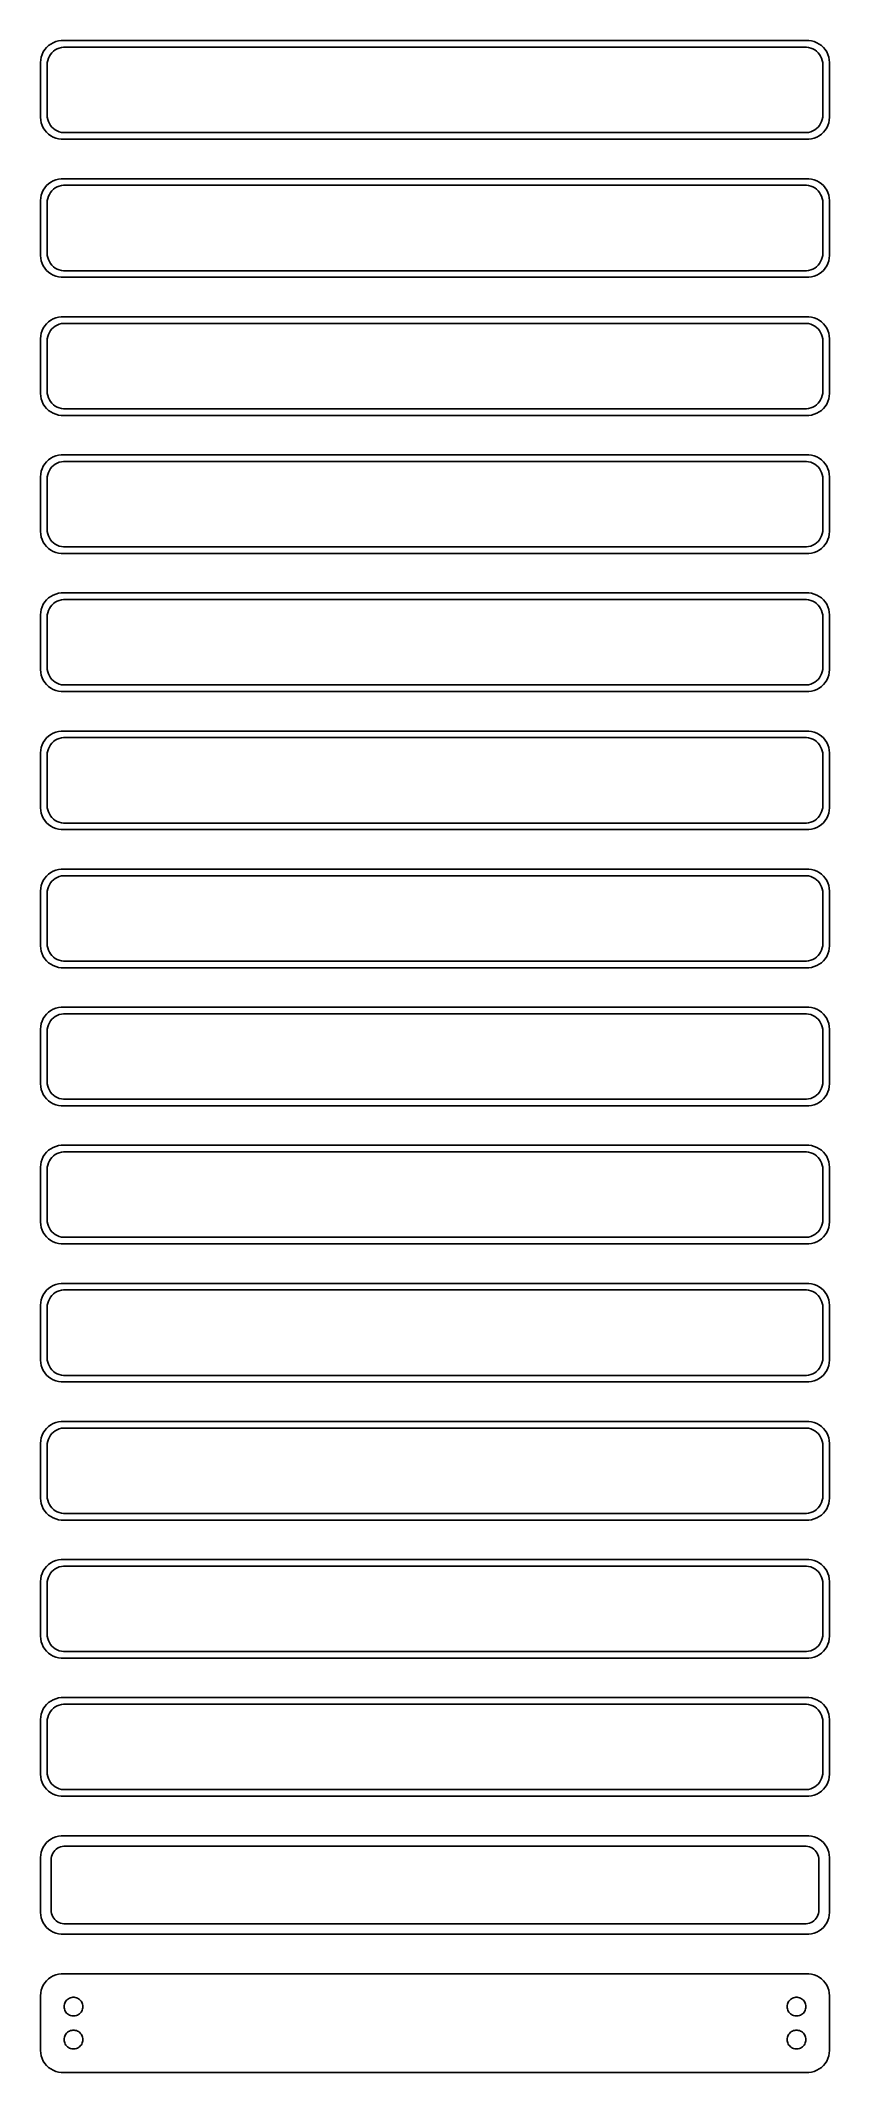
# Model space of a CAD drawing. Header units: metres. Extents: x -90 to 90, y 461 to 925.
import ezdxf

# ---------------------------------------------------------------- set-up
doc = ezdxf.new("R2010")
doc.units = ezdxf.units.M

msp = doc.modelspace()

# ---------------------------------------------------------------- linework, layer by layer
for p, q in [((-89.0451, 922.689), (-89.3815, 922.159)), ((-88.6448, 923.173), (-89.0451, 922.689)), ((-88.1871, 923.603), (-88.6448, 923.173)), ((-87.6791, 923.972), (-88.1871, 923.603)), ((-87.1289, 924.274), (-87.6791, 923.972)), ((-87.4159, 921.988), (-87.0497, 922.332)), ((-86.5451, 924.505), (-87.1289, 924.274)), ((-87.0497, 922.332), (-86.6433, 922.627)), ((-86.6433, 922.627), (-86.2031, 922.869)), ((-85.9369, 924.661), (-86.5451, 924.505)), ((-86.2031, 922.869), (-85.7361, 923.054)), ((-85.3139, 924.74), (-85.9369, 924.661)), ((-85.7361, 923.054), (-85.2495, 923.179)), ((85.3139, 924.74), (-85.3139, 924.74)), ((-85.2495, 923.179), (-84.7512, 923.242)), ((-84.7512, 923.242), (84.7512, 923.242)), ((84.7512, 923.242), (85.2495, 923.179)), ((85.2495, 923.179), (85.7361, 923.054)), ((85.9369, 924.661), (85.3139, 924.74)), ((85.7361, 923.054), (86.2031, 922.869)), ((86.5451, 924.505), (85.9369, 924.661)), ((86.2031, 922.869), (86.6433, 922.627)), ((87.1289, 924.274), (86.5451, 924.505)), ((86.6433, 922.627), (87.0497, 922.332)), ((87.0497, 922.332), (87.4159, 921.988)), ((87.6791, 923.972), (87.1289, 924.274)), ((88.1871, 923.603), (87.6791, 923.972)), ((88.6448, 923.173), (88.1871, 923.603)), ((89.0451, 922.689), (88.6448, 923.173)), ((89.3815, 922.159), (89.0451, 922.689)), ((-89.9606, 920.377), (-90, 919.75)), ((-90, 919.75), (-90, 907.25)), ((-89.8429, 920.993), (-89.9606, 920.377)), ((-89.6489, 921.591), (-89.8429, 920.993)), ((-89.3815, 922.159), (-89.6489, 921.591)), ((-88.5, 919.25), (-88.4685, 919.751)), ((-88.5, 907.75), (-88.5, 919.25)), ((-88.4685, 919.751), (-88.3743, 920.245)), ((-88.3743, 920.245), (-88.2191, 920.722)), ((-88.2191, 920.722), (-88.0052, 921.177)), ((-88.0052, 921.177), (-87.7361, 921.601)), ((-87.7361, 921.601), (-87.4159, 921.988)), ((87.4159, 921.988), (87.7361, 921.601)), ((87.7361, 921.601), (88.0052, 921.177)), ((88.0052, 921.177), (88.2191, 920.722)), ((88.2191, 920.722), (88.3743, 920.245)), ((88.3743, 920.245), (88.4685, 919.751)), ((88.4685, 919.751), (88.5, 919.25)), ((88.5, 919.25), (88.5, 907.75)), ((89.6489, 921.591), (89.3815, 922.159)), ((89.8429, 920.993), (89.6489, 921.591)), ((89.9606, 920.377), (89.8429, 920.993)), ((90, 919.75), (89.9606, 920.377)), ((90, 907.25), (90, 919.75)), ((-90, 907.25), (-89.9606, 906.623)), ((-89.9606, 906.623), (-89.8429, 906.007)), ((-89.8429, 906.007), (-89.6489, 905.409)), ((-89.6489, 905.409), (-89.3815, 904.841)), ((-89.3815, 904.841), (-89.0451, 904.311)), ((-89.0451, 904.311), (-88.6448, 903.827)), ((-88.6448, 903.827), (-88.1871, 903.397)), ((-88.4685, 907.249), (-88.5, 907.75)), ((-88.3743, 906.755), (-88.4685, 907.249)), ((-88.2191, 906.278), (-88.3743, 906.755)), ((-88.0052, 905.823), (-88.2191, 906.278)), ((-87.7361, 905.399), (-88.0052, 905.823)), ((-87.4159, 905.012), (-87.7361, 905.399)), ((-87.0497, 904.668), (-87.4159, 905.012)), ((-86.6433, 904.373), (-87.0497, 904.668)), ((-86.2031, 904.131), (-86.6433, 904.373)), ((-85.7361, 903.946), (-86.2031, 904.131)), ((-85.2495, 903.821), (-85.7361, 903.946)), ((-84.7512, 903.758), (-85.2495, 903.821)), ((85.2495, 903.821), (84.7512, 903.758)), ((85.7361, 903.946), (85.2495, 903.821)), ((86.2031, 904.131), (85.7361, 903.946)), ((86.6433, 904.373), (86.2031, 904.131)), ((87.0497, 904.668), (86.6433, 904.373)), ((87.4159, 905.012), (87.0497, 904.668)), ((87.7361, 905.399), (87.4159, 905.012)), ((88.0052, 905.823), (87.7361, 905.399)), ((88.2191, 906.278), (88.0052, 905.823)), ((88.1871, 903.397), (88.6448, 903.827)), ((88.3743, 906.755), (88.2191, 906.278)), ((88.4685, 907.249), (88.3743, 906.755)), ((88.5, 907.75), (88.4685, 907.249)), ((88.6448, 903.827), (89.0451, 904.311)), ((89.0451, 904.311), (89.3815, 904.841)), ((89.3815, 904.841), (89.6489, 905.409)), ((89.6489, 905.409), (89.8429, 906.007)), ((89.8429, 906.007), (89.9606, 906.623)), ((89.9606, 906.623), (90, 907.25)), ((-88.1871, 903.397), (-87.6791, 903.028)), ((-87.6791, 903.028), (-87.1289, 902.726)), ((-87.1289, 902.726), (-86.5451, 902.495)), ((-86.5451, 902.495), (-85.9369, 902.339)), ((-85.9369, 902.339), (-85.3139, 902.26)), ((-85.3139, 902.26), (85.3139, 902.26)), ((84.7512, 903.758), (-84.7512, 903.758)), ((85.3139, 902.26), (85.9369, 902.339)), ((85.9369, 902.339), (86.5451, 902.495)), ((86.5451, 902.495), (87.1289, 902.726)), ((87.1289, 902.726), (87.6791, 903.028)), ((87.6791, 903.028), (88.1871, 903.397)), ((-89.6489, 890.091), (-89.8429, 889.493)), ((-89.3815, 890.659), (-89.6489, 890.091)), ((-89.0451, 891.189), (-89.3815, 890.659)), ((-88.6448, 891.673), (-89.0451, 891.189)), ((-88.1871, 892.103), (-88.6448, 891.673)), ((-87.6791, 892.472), (-88.1871, 892.103)), ((-88.0052, 889.677), (-87.7361, 890.101)), ((-87.7361, 890.101), (-87.4159, 890.488)), ((-87.1289, 892.774), (-87.6791, 892.472)), ((-87.4159, 890.488), (-87.0497, 890.832)), ((-86.5451, 893.005), (-87.1289, 892.774)), ((-87.0497, 890.832), (-86.6433, 891.127)), ((-86.6433, 891.127), (-86.2031, 891.369)), ((-85.9369, 893.161), (-86.5451, 893.005)), ((-86.2031, 891.369), (-85.7361, 891.554)), ((-85.3139, 893.24), (-85.9369, 893.161)), ((-85.7361, 891.554), (-85.2495, 891.679)), ((85.3139, 893.24), (-85.3139, 893.24)), ((-85.2495, 891.679), (-84.7512, 891.742)), ((-84.7512, 891.742), (84.7512, 891.742)), ((84.7512, 891.742), (85.2495, 891.679)), ((85.2495, 891.679), (85.7361, 891.554)), ((85.9369, 893.161), (85.3139, 893.24)), ((85.7361, 891.554), (86.2031, 891.369)), ((86.5451, 893.005), (85.9369, 893.161)), ((86.2031, 891.369), (86.6433, 891.127)), ((87.1289, 892.774), (86.5451, 893.005)), ((86.6433, 891.127), (87.0497, 890.832)), ((87.0497, 890.832), (87.4159, 890.488)), ((87.6791, 892.472), (87.1289, 892.774)), ((87.4159, 890.488), (87.7361, 890.101)), ((88.1871, 892.103), (87.6791, 892.472)), ((87.7361, 890.101), (88.0052, 889.677)), ((88.6448, 891.673), (88.1871, 892.103)), ((89.0451, 891.189), (88.6448, 891.673)), ((89.3815, 890.659), (89.0451, 891.189)), ((89.6489, 890.091), (89.3815, 890.659)), ((89.8429, 889.493), (89.6489, 890.091)), ((-89.9606, 888.877), (-90, 888.25)), ((-90, 888.25), (-90, 875.75)), ((-89.8429, 889.493), (-89.9606, 888.877)), ((-88.5, 887.75), (-88.4685, 888.251)), ((-88.5, 876.25), (-88.5, 887.75)), ((-88.4685, 888.251), (-88.3743, 888.745)), ((-88.3743, 888.745), (-88.2191, 889.222)), ((-88.2191, 889.222), (-88.0052, 889.677)), ((88.0052, 889.677), (88.2191, 889.222)), ((88.2191, 889.222), (88.3743, 888.745)), ((88.3743, 888.745), (88.4685, 888.251)), ((88.4685, 888.251), (88.5, 887.75)), ((88.5, 887.75), (88.5, 876.25)), ((89.9606, 888.877), (89.8429, 889.493)), ((90, 888.25), (89.9606, 888.877)), ((90, 875.75), (90, 888.25)), ((-88.4685, 875.749), (-88.5, 876.25)), ((88.5, 876.25), (88.4685, 875.749)), ((-90, 875.75), (-89.9606, 875.123)), ((-89.9606, 875.123), (-89.8429, 874.507)), ((-89.8429, 874.507), (-89.6489, 873.909)), ((-89.6489, 873.909), (-89.3815, 873.341)), ((-89.3815, 873.341), (-89.0451, 872.811)), ((-89.0451, 872.811), (-88.6448, 872.327)), ((-88.6448, 872.327), (-88.1871, 871.897)), ((-88.3743, 875.255), (-88.4685, 875.749)), ((-88.2191, 874.778), (-88.3743, 875.255)), ((-88.0052, 874.323), (-88.2191, 874.778)), ((-88.1871, 871.897), (-87.6791, 871.528)), ((-87.7361, 873.899), (-88.0052, 874.323)), ((-87.4159, 873.512), (-87.7361, 873.899)), ((-87.6791, 871.528), (-87.1289, 871.226)), ((-87.0497, 873.168), (-87.4159, 873.512)), ((-86.6433, 872.873), (-87.0497, 873.168)), ((-86.2031, 872.631), (-86.6433, 872.873)), ((-85.7361, 872.446), (-86.2031, 872.631)), ((-85.2495, 872.321), (-85.7361, 872.446)), ((-84.7512, 872.258), (-85.2495, 872.321)), ((84.7512, 872.258), (-84.7512, 872.258)), ((85.2495, 872.321), (84.7512, 872.258)), ((85.7361, 872.446), (85.2495, 872.321)), ((86.2031, 872.631), (85.7361, 872.446)), ((86.6433, 872.873), (86.2031, 872.631)), ((87.0497, 873.168), (86.6433, 872.873)), ((87.4159, 873.512), (87.0497, 873.168)), ((87.1289, 871.226), (87.6791, 871.528)), ((87.7361, 873.899), (87.4159, 873.512)), ((87.6791, 871.528), (88.1871, 871.897)), ((88.0052, 874.323), (87.7361, 873.899)), ((88.2191, 874.778), (88.0052, 874.323)), ((88.1871, 871.897), (88.6448, 872.327)), ((88.3743, 875.255), (88.2191, 874.778)), ((88.4685, 875.749), (88.3743, 875.255)), ((88.6448, 872.327), (89.0451, 872.811)), ((89.0451, 872.811), (89.3815, 873.341)), ((89.3815, 873.341), (89.6489, 873.909)), ((89.6489, 873.909), (89.8429, 874.507)), ((89.8429, 874.507), (89.9606, 875.123)), ((89.9606, 875.123), (90, 875.75)), ((-87.1289, 871.226), (-86.5451, 870.995)), ((-86.5451, 870.995), (-85.9369, 870.839)), ((-85.9369, 870.839), (-85.3139, 870.76)), ((-85.3139, 870.76), (85.3139, 870.76)), ((85.3139, 870.76), (85.9369, 870.839)), ((85.9369, 870.839), (86.5451, 870.995)), ((86.5451, 870.995), (87.1289, 871.226)), ((-89.8429, 857.993), (-89.9606, 857.377)), ((-89.6489, 858.591), (-89.8429, 857.993)), ((-89.3815, 859.159), (-89.6489, 858.591)), ((-89.0451, 859.689), (-89.3815, 859.159)), ((-88.6448, 860.173), (-89.0451, 859.689)), ((-88.1871, 860.603), (-88.6448, 860.173)), ((-88.3743, 857.245), (-88.2191, 857.722)), ((-88.2191, 857.722), (-88.0052, 858.177)), ((-87.6791, 860.972), (-88.1871, 860.603)), ((-88.0052, 858.177), (-87.7361, 858.601)), ((-87.7361, 858.601), (-87.4159, 858.988)), ((-87.1289, 861.274), (-87.6791, 860.972)), ((-87.4159, 858.988), (-87.0497, 859.332)), ((-86.5451, 861.505), (-87.1289, 861.274)), ((-87.0497, 859.332), (-86.6433, 859.627)), ((-86.6433, 859.627), (-86.2031, 859.869)), ((-85.9369, 861.661), (-86.5451, 861.505)), ((-86.2031, 859.869), (-85.7361, 860.054)), ((-85.3139, 861.74), (-85.9369, 861.661)), ((-85.7361, 860.054), (-85.2495, 860.179)), ((85.3139, 861.74), (-85.3139, 861.74)), ((-85.2495, 860.179), (-84.7512, 860.242)), ((-84.7512, 860.242), (84.7512, 860.242)), ((84.7512, 860.242), (85.2495, 860.179)), ((85.2495, 860.179), (85.7361, 860.054)), ((85.9369, 861.661), (85.3139, 861.74)), ((85.7361, 860.054), (86.2031, 859.869)), ((86.5451, 861.505), (85.9369, 861.661)), ((86.2031, 859.869), (86.6433, 859.627)), ((87.1289, 861.274), (86.5451, 861.505)), ((86.6433, 859.627), (87.0497, 859.332)), ((87.0497, 859.332), (87.4159, 858.988)), ((87.6791, 860.972), (87.1289, 861.274)), ((87.4159, 858.988), (87.7361, 858.601)), ((88.1871, 860.603), (87.6791, 860.972)), ((87.7361, 858.601), (88.0052, 858.177)), ((88.0052, 858.177), (88.2191, 857.722)), ((88.6448, 860.173), (88.1871, 860.603)), ((88.2191, 857.722), (88.3743, 857.245)), ((89.0451, 859.689), (88.6448, 860.173)), ((89.3815, 859.159), (89.0451, 859.689)), ((89.6489, 858.591), (89.3815, 859.159)), ((89.8429, 857.993), (89.6489, 858.591)), ((89.9606, 857.377), (89.8429, 857.993)), ((-89.9606, 857.377), (-90, 856.75)), ((-90, 856.75), (-90, 844.25)), ((-88.5, 856.25), (-88.4685, 856.751)), ((-88.5, 844.75), (-88.5, 856.25)), ((-88.4685, 856.751), (-88.3743, 857.245)), ((88.3743, 857.245), (88.4685, 856.751)), ((88.4685, 856.751), (88.5, 856.25)), ((88.5, 856.25), (88.5, 844.75)), ((90, 856.75), (89.9606, 857.377)), ((90, 844.25), (90, 856.75)), ((-90, 844.25), (-89.9606, 843.623)), ((-89.9606, 843.623), (-89.8429, 843.007)), ((-88.4685, 844.249), (-88.5, 844.75)), ((-88.3743, 843.755), (-88.4685, 844.249)), ((-88.2191, 843.278), (-88.3743, 843.755)), ((88.3743, 843.755), (88.2191, 843.278)), ((88.4685, 844.249), (88.3743, 843.755)), ((88.5, 844.75), (88.4685, 844.249)), ((89.8429, 843.007), (89.9606, 843.623)), ((89.9606, 843.623), (90, 844.25)), ((-89.8429, 843.007), (-89.6489, 842.409)), ((-89.6489, 842.409), (-89.3815, 841.841)), ((-89.3815, 841.841), (-89.0451, 841.311)), ((-89.0451, 841.311), (-88.6448, 840.827)), ((-88.6448, 840.827), (-88.1871, 840.397)), ((-88.0052, 842.823), (-88.2191, 843.278)), ((-88.1871, 840.397), (-87.6791, 840.028)), ((-87.7361, 842.399), (-88.0052, 842.823)), ((-87.4159, 842.012), (-87.7361, 842.399)), ((-87.6791, 840.028), (-87.1289, 839.726)), ((-87.0497, 841.668), (-87.4159, 842.012)), ((-87.1289, 839.726), (-86.5451, 839.495)), ((-86.6433, 841.373), (-87.0497, 841.668)), ((-86.2031, 841.131), (-86.6433, 841.373)), ((-86.5451, 839.495), (-85.9369, 839.339)), ((-85.7361, 840.946), (-86.2031, 841.131)), ((-85.9369, 839.339), (-85.3139, 839.26)), ((-85.2495, 840.821), (-85.7361, 840.946)), ((-85.3139, 839.26), (85.3139, 839.26)), ((-84.7512, 840.758), (-85.2495, 840.821)), ((84.7512, 840.758), (-84.7512, 840.758)), ((85.2495, 840.821), (84.7512, 840.758)), ((85.7361, 840.946), (85.2495, 840.821)), ((85.3139, 839.26), (85.9369, 839.339)), ((86.2031, 841.131), (85.7361, 840.946)), ((85.9369, 839.339), (86.5451, 839.495)), ((86.6433, 841.373), (86.2031, 841.131)), ((86.5451, 839.495), (87.1289, 839.726)), ((87.0497, 841.668), (86.6433, 841.373)), ((87.4159, 842.012), (87.0497, 841.668)), ((87.1289, 839.726), (87.6791, 840.028)), ((87.7361, 842.399), (87.4159, 842.012)), ((87.6791, 840.028), (88.1871, 840.397)), ((88.0052, 842.823), (87.7361, 842.399)), ((88.2191, 843.278), (88.0052, 842.823)), ((88.1871, 840.397), (88.6448, 840.827)), ((88.6448, 840.827), (89.0451, 841.311)), ((89.0451, 841.311), (89.3815, 841.841)), ((89.3815, 841.841), (89.6489, 842.409)), ((89.6489, 842.409), (89.8429, 843.007)), ((-87.1289, 829.774), (-87.6791, 829.472)), ((-86.5451, 830.005), (-87.1289, 829.774)), ((-85.9369, 830.161), (-86.5451, 830.005)), ((-85.3139, 830.24), (-85.9369, 830.161)), ((85.3139, 830.24), (-85.3139, 830.24)), ((85.9369, 830.161), (85.3139, 830.24)), ((86.5451, 830.005), (85.9369, 830.161)), ((87.1289, 829.774), (86.5451, 830.005)), ((87.6791, 829.472), (87.1289, 829.774)), ((-89.9606, 825.877), (-90, 825.25)), ((-90, 825.25), (-90, 812.75)), ((-89.8429, 826.493), (-89.9606, 825.877)), ((-89.6489, 827.091), (-89.8429, 826.493)), ((-89.3815, 827.659), (-89.6489, 827.091)), ((-89.0451, 828.189), (-89.3815, 827.659)), ((-88.6448, 828.673), (-89.0451, 828.189)), ((-88.1871, 829.103), (-88.6448, 828.673)), ((-88.5, 824.75), (-88.4685, 825.251)), ((-88.4685, 825.251), (-88.3743, 825.745)), ((-88.3743, 825.745), (-88.2191, 826.222)), ((-88.2191, 826.222), (-88.0052, 826.677)), ((-87.6791, 829.472), (-88.1871, 829.103)), ((-88.0052, 826.677), (-87.7361, 827.101)), ((-87.7361, 827.101), (-87.4159, 827.488)), ((-87.4159, 827.488), (-87.0497, 827.832)), ((-87.0497, 827.832), (-86.6433, 828.127)), ((-86.6433, 828.127), (-86.2031, 828.369)), ((-86.2031, 828.369), (-85.7361, 828.554)), ((-85.7361, 828.554), (-85.2495, 828.679)), ((-85.2495, 828.679), (-84.7512, 828.742)), ((-84.7512, 828.742), (84.7512, 828.742)), ((84.7512, 828.742), (85.2495, 828.679)), ((85.2495, 828.679), (85.7361, 828.554)), ((85.7361, 828.554), (86.2031, 828.369)), ((86.2031, 828.369), (86.6433, 828.127)), ((86.6433, 828.127), (87.0497, 827.832)), ((87.0497, 827.832), (87.4159, 827.488)), ((87.4159, 827.488), (87.7361, 827.101)), ((88.1871, 829.103), (87.6791, 829.472)), ((87.7361, 827.101), (88.0052, 826.677)), ((88.0052, 826.677), (88.2191, 826.222)), ((88.6448, 828.673), (88.1871, 829.103)), ((88.2191, 826.222), (88.3743, 825.745)), ((88.3743, 825.745), (88.4685, 825.251)), ((88.4685, 825.251), (88.5, 824.75)), ((89.0451, 828.189), (88.6448, 828.673)), ((89.3815, 827.659), (89.0451, 828.189)), ((89.6489, 827.091), (89.3815, 827.659)), ((89.8429, 826.493), (89.6489, 827.091)), ((89.9606, 825.877), (89.8429, 826.493)), ((90, 825.25), (89.9606, 825.877)), ((90, 812.75), (90, 825.25)), ((-88.5, 813.25), (-88.5, 824.75)), ((88.5, 824.75), (88.5, 813.25)), ((-90, 812.75), (-89.9606, 812.123)), ((-89.9606, 812.123), (-89.8429, 811.507)), ((-89.8429, 811.507), (-89.6489, 810.909)), ((-88.4685, 812.749), (-88.5, 813.25)), ((-88.3743, 812.255), (-88.4685, 812.749)), ((-88.2191, 811.778), (-88.3743, 812.255)), ((-88.0052, 811.323), (-88.2191, 811.778)), ((-87.7361, 810.899), (-88.0052, 811.323)), ((88.0052, 811.323), (87.7361, 810.899)), ((88.2191, 811.778), (88.0052, 811.323)), ((88.3743, 812.255), (88.2191, 811.778)), ((88.4685, 812.749), (88.3743, 812.255)), ((88.5, 813.25), (88.4685, 812.749)), ((89.6489, 810.909), (89.8429, 811.507)), ((89.8429, 811.507), (89.9606, 812.123)), ((89.9606, 812.123), (90, 812.75)), ((-89.6489, 810.909), (-89.3815, 810.341)), ((-89.3815, 810.341), (-89.0451, 809.811)), ((-89.0451, 809.811), (-88.6448, 809.327)), ((-88.6448, 809.327), (-88.1871, 808.897)), ((-88.1871, 808.897), (-87.6791, 808.528)), ((-87.4159, 810.512), (-87.7361, 810.899)), ((-87.6791, 808.528), (-87.1289, 808.226)), ((-87.0497, 810.168), (-87.4159, 810.512)), ((-87.1289, 808.226), (-86.5451, 807.995)), ((-86.6433, 809.873), (-87.0497, 810.168)), ((-86.2031, 809.631), (-86.6433, 809.873)), ((-86.5451, 807.995), (-85.9369, 807.839)), ((-85.7361, 809.446), (-86.2031, 809.631)), ((-85.9369, 807.839), (-85.3139, 807.76)), ((-85.2495, 809.321), (-85.7361, 809.446)), ((-85.3139, 807.76), (85.3139, 807.76)), ((-84.7512, 809.258), (-85.2495, 809.321)), ((84.7512, 809.258), (-84.7512, 809.258)), ((85.2495, 809.321), (84.7512, 809.258)), ((85.7361, 809.446), (85.2495, 809.321)), ((85.3139, 807.76), (85.9369, 807.839)), ((86.2031, 809.631), (85.7361, 809.446)), ((85.9369, 807.839), (86.5451, 807.995)), ((86.6433, 809.873), (86.2031, 809.631)), ((86.5451, 807.995), (87.1289, 808.226)), ((87.0497, 810.168), (86.6433, 809.873)), ((87.4159, 810.512), (87.0497, 810.168)), ((87.1289, 808.226), (87.6791, 808.528)), ((87.7361, 810.899), (87.4159, 810.512)), ((87.6791, 808.528), (88.1871, 808.897)), ((88.1871, 808.897), (88.6448, 809.327)), ((88.6448, 809.327), (89.0451, 809.811)), ((89.0451, 809.811), (89.3815, 810.341)), ((89.3815, 810.341), (89.6489, 810.909)), ((-88.1871, 797.603), (-88.6448, 797.173)), ((-87.6791, 797.972), (-88.1871, 797.603)), ((-87.1289, 798.274), (-87.6791, 797.972)), ((-86.5451, 798.505), (-87.1289, 798.274)), ((-85.9369, 798.661), (-86.5451, 798.505)), ((-85.3139, 798.74), (-85.9369, 798.661)), ((85.3139, 798.74), (-85.3139, 798.74)), ((-85.2495, 797.179), (-84.7512, 797.242)), ((-84.7512, 797.242), (84.7512, 797.242)), ((84.7512, 797.242), (85.2495, 797.179)), ((85.9369, 798.661), (85.3139, 798.74)), ((86.5451, 798.505), (85.9369, 798.661)), ((87.1289, 798.274), (86.5451, 798.505)), ((87.6791, 797.972), (87.1289, 798.274)), ((88.1871, 797.603), (87.6791, 797.972)), ((88.6448, 797.173), (88.1871, 797.603)), ((-89.9606, 794.377), (-90, 793.75)), ((-90, 793.75), (-90, 781.25)), ((-89.8429, 794.993), (-89.9606, 794.377)), ((-89.6489, 795.591), (-89.8429, 794.993)), ((-89.3815, 796.159), (-89.6489, 795.591)), ((-89.0451, 796.689), (-89.3815, 796.159)), ((-88.6448, 797.173), (-89.0451, 796.689)), ((-88.5, 793.25), (-88.4685, 793.751)), ((-88.5, 781.75), (-88.5, 793.25)), ((-88.4685, 793.751), (-88.3743, 794.245)), ((-88.3743, 794.245), (-88.2191, 794.722)), ((-88.2191, 794.722), (-88.0052, 795.177)), ((-88.0052, 795.177), (-87.7361, 795.601)), ((-87.7361, 795.601), (-87.4159, 795.988)), ((-87.4159, 795.988), (-87.0497, 796.332)), ((-87.0497, 796.332), (-86.6433, 796.627)), ((-86.6433, 796.627), (-86.2031, 796.869)), ((-86.2031, 796.869), (-85.7361, 797.054)), ((-85.7361, 797.054), (-85.2495, 797.179)), ((85.2495, 797.179), (85.7361, 797.054)), ((85.7361, 797.054), (86.2031, 796.869)), ((86.2031, 796.869), (86.6433, 796.627)), ((86.6433, 796.627), (87.0497, 796.332)), ((87.0497, 796.332), (87.4159, 795.988)), ((87.4159, 795.988), (87.7361, 795.601)), ((87.7361, 795.601), (88.0052, 795.177)), ((88.0052, 795.177), (88.2191, 794.722)), ((88.2191, 794.722), (88.3743, 794.245)), ((88.3743, 794.245), (88.4685, 793.751)), ((88.4685, 793.751), (88.5, 793.25)), ((88.5, 793.25), (88.5, 781.75)), ((89.0451, 796.689), (88.6448, 797.173)), ((89.3815, 796.159), (89.0451, 796.689)), ((89.6489, 795.591), (89.3815, 796.159)), ((89.8429, 794.993), (89.6489, 795.591)), ((89.9606, 794.377), (89.8429, 794.993)), ((90, 793.75), (89.9606, 794.377)), ((90, 781.25), (90, 793.75)), ((-90, 781.25), (-89.9606, 780.623)), ((-89.9606, 780.623), (-89.8429, 780.007)), ((-89.8429, 780.007), (-89.6489, 779.409)), ((-89.6489, 779.409), (-89.3815, 778.841)), ((-89.3815, 778.841), (-89.0451, 778.311)), ((-88.4685, 781.249), (-88.5, 781.75)), ((-88.3743, 780.755), (-88.4685, 781.249)), ((-88.2191, 780.278), (-88.3743, 780.755)), ((-88.0052, 779.823), (-88.2191, 780.278)), ((-87.7361, 779.399), (-88.0052, 779.823)), ((-87.4159, 779.012), (-87.7361, 779.399)), ((-87.0497, 778.668), (-87.4159, 779.012)), ((-86.6433, 778.373), (-87.0497, 778.668)), ((87.0497, 778.668), (86.6433, 778.373)), ((87.4159, 779.012), (87.0497, 778.668)), ((87.7361, 779.399), (87.4159, 779.012)), ((88.0052, 779.823), (87.7361, 779.399)), ((88.2191, 780.278), (88.0052, 779.823)), ((88.3743, 780.755), (88.2191, 780.278)), ((88.4685, 781.249), (88.3743, 780.755)), ((88.5, 781.75), (88.4685, 781.249)), ((89.0451, 778.311), (89.3815, 778.841)), ((89.3815, 778.841), (89.6489, 779.409)), ((89.6489, 779.409), (89.8429, 780.007)), ((89.8429, 780.007), (89.9606, 780.623)), ((89.9606, 780.623), (90, 781.25)), ((-89.0451, 778.311), (-88.6448, 777.827)), ((-88.6448, 777.827), (-88.1871, 777.397)), ((-88.1871, 777.397), (-87.6791, 777.028)), ((-87.6791, 777.028), (-87.1289, 776.726)), ((-87.1289, 776.726), (-86.5451, 776.495)), ((-86.2031, 778.131), (-86.6433, 778.373)), ((-86.5451, 776.495), (-85.9369, 776.339)), ((-85.7361, 777.946), (-86.2031, 778.131)), ((-85.9369, 776.339), (-85.3139, 776.26)), ((-85.2495, 777.821), (-85.7361, 777.946)), ((-85.3139, 776.26), (85.3139, 776.26)), ((-84.7512, 777.758), (-85.2495, 777.821)), ((84.7512, 777.758), (-84.7512, 777.758)), ((85.2495, 777.821), (84.7512, 777.758)), ((85.7361, 777.946), (85.2495, 777.821)), ((85.3139, 776.26), (85.9369, 776.339)), ((86.2031, 778.131), (85.7361, 777.946)), ((85.9369, 776.339), (86.5451, 776.495)), ((86.6433, 778.373), (86.2031, 778.131)), ((86.5451, 776.495), (87.1289, 776.726)), ((87.1289, 776.726), (87.6791, 777.028)), ((87.6791, 777.028), (88.1871, 777.397)), ((88.1871, 777.397), (88.6448, 777.827)), ((88.6448, 777.827), (89.0451, 778.311)), ((-89.0451, 765.189), (-89.3815, 764.659)), ((-88.6448, 765.673), (-89.0451, 765.189)), ((-88.1871, 766.103), (-88.6448, 765.673)), ((-87.6791, 766.472), (-88.1871, 766.103)), ((-87.1289, 766.774), (-87.6791, 766.472)), ((-87.4159, 764.488), (-87.0497, 764.832)), ((-86.5451, 767.005), (-87.1289, 766.774)), ((-87.0497, 764.832), (-86.6433, 765.127)), ((-86.6433, 765.127), (-86.2031, 765.369)), ((-85.9369, 767.161), (-86.5451, 767.005)), ((-86.2031, 765.369), (-85.7361, 765.554)), ((-85.3139, 767.24), (-85.9369, 767.161)), ((-85.7361, 765.554), (-85.2495, 765.679)), ((85.3139, 767.24), (-85.3139, 767.24)), ((-85.2495, 765.679), (-84.7512, 765.742)), ((-84.7512, 765.742), (84.7512, 765.742)), ((84.7512, 765.742), (85.2495, 765.679)), ((85.2495, 765.679), (85.7361, 765.554)), ((85.9369, 767.161), (85.3139, 767.24)), ((85.7361, 765.554), (86.2031, 765.369)), ((86.5451, 767.005), (85.9369, 767.161)), ((86.2031, 765.369), (86.6433, 765.127)), ((87.1289, 766.774), (86.5451, 767.005)), ((86.6433, 765.127), (87.0497, 764.832)), ((87.0497, 764.832), (87.4159, 764.488)), ((87.6791, 766.472), (87.1289, 766.774)), ((88.1871, 766.103), (87.6791, 766.472)), ((88.6448, 765.673), (88.1871, 766.103)), ((89.0451, 765.189), (88.6448, 765.673)), ((89.3815, 764.659), (89.0451, 765.189)), ((-89.9606, 762.877), (-90, 762.25)), ((-90, 762.25), (-90, 749.75)), ((-89.8429, 763.493), (-89.9606, 762.877)), ((-89.6489, 764.091), (-89.8429, 763.493)), ((-89.3815, 764.659), (-89.6489, 764.091)), ((-88.5, 761.75), (-88.4685, 762.251)), ((-88.5, 750.25), (-88.5, 761.75)), ((-88.4685, 762.251), (-88.3743, 762.745)), ((-88.3743, 762.745), (-88.2191, 763.222)), ((-88.2191, 763.222), (-88.0052, 763.677)), ((-88.0052, 763.677), (-87.7361, 764.101)), ((-87.7361, 764.101), (-87.4159, 764.488)), ((87.4159, 764.488), (87.7361, 764.101)), ((87.7361, 764.101), (88.0052, 763.677)), ((88.0052, 763.677), (88.2191, 763.222)), ((88.2191, 763.222), (88.3743, 762.745)), ((88.3743, 762.745), (88.4685, 762.251)), ((88.4685, 762.251), (88.5, 761.75)), ((88.5, 761.75), (88.5, 750.25)), ((89.6489, 764.091), (89.3815, 764.659)), ((89.8429, 763.493), (89.6489, 764.091)), ((89.9606, 762.877), (89.8429, 763.493)), ((90, 762.25), (89.9606, 762.877)), ((90, 749.75), (90, 762.25)), ((-90, 749.75), (-89.9606, 749.123)), ((-89.9606, 749.123), (-89.8429, 748.507)), ((-89.8429, 748.507), (-89.6489, 747.909)), ((-89.6489, 747.909), (-89.3815, 747.341)), ((-89.3815, 747.341), (-89.0451, 746.811)), ((-89.0451, 746.811), (-88.6448, 746.327)), ((-88.6448, 746.327), (-88.1871, 745.897)), ((-88.4685, 749.749), (-88.5, 750.25)), ((-88.3743, 749.255), (-88.4685, 749.749)), ((-88.2191, 748.778), (-88.3743, 749.255)), ((-88.0052, 748.323), (-88.2191, 748.778)), ((-87.7361, 747.899), (-88.0052, 748.323)), ((-87.4159, 747.512), (-87.7361, 747.899)), ((-87.0497, 747.168), (-87.4159, 747.512)), ((-86.6433, 746.873), (-87.0497, 747.168)), ((-86.2031, 746.631), (-86.6433, 746.873)), ((-85.7361, 746.446), (-86.2031, 746.631)), ((-85.2495, 746.321), (-85.7361, 746.446)), ((-84.7512, 746.258), (-85.2495, 746.321)), ((84.7512, 746.258), (-84.7512, 746.258)), ((85.2495, 746.321), (84.7512, 746.258)), ((85.7361, 746.446), (85.2495, 746.321)), ((86.2031, 746.631), (85.7361, 746.446)), ((86.6433, 746.873), (86.2031, 746.631)), ((87.0497, 747.168), (86.6433, 746.873)), ((87.4159, 747.512), (87.0497, 747.168)), ((87.7361, 747.899), (87.4159, 747.512)), ((88.0052, 748.323), (87.7361, 747.899)), ((88.2191, 748.778), (88.0052, 748.323)), ((88.1871, 745.897), (88.6448, 746.327)), ((88.3743, 749.255), (88.2191, 748.778)), ((88.4685, 749.749), (88.3743, 749.255)), ((88.5, 750.25), (88.4685, 749.749)), ((88.6448, 746.327), (89.0451, 746.811)), ((89.0451, 746.811), (89.3815, 747.341)), ((89.3815, 747.341), (89.6489, 747.909)), ((89.6489, 747.909), (89.8429, 748.507)), ((89.8429, 748.507), (89.9606, 749.123)), ((89.9606, 749.123), (90, 749.75)), ((-88.1871, 745.897), (-87.6791, 745.528)), ((-87.6791, 745.528), (-87.1289, 745.226)), ((-87.1289, 745.226), (-86.5451, 744.995)), ((-86.5451, 744.995), (-85.9369, 744.839)), ((-85.9369, 744.839), (-85.3139, 744.76)), ((-85.3139, 744.76), (85.3139, 744.76)), ((85.3139, 744.76), (85.9369, 744.839)), ((85.9369, 744.839), (86.5451, 744.995)), ((86.5451, 744.995), (87.1289, 745.226)), ((87.1289, 745.226), (87.6791, 745.528)), ((87.6791, 745.528), (88.1871, 745.897)), ((-89.6489, 732.591), (-89.8429, 731.993)), ((-89.3815, 733.159), (-89.6489, 732.591)), ((-89.0451, 733.689), (-89.3815, 733.159)), ((-88.6448, 734.173), (-89.0451, 733.689)), ((-88.1871, 734.603), (-88.6448, 734.173)), ((-87.6791, 734.972), (-88.1871, 734.603)), ((-88.0052, 732.177), (-87.7361, 732.601)), ((-87.7361, 732.601), (-87.4159, 732.988)), ((-87.1289, 735.274), (-87.6791, 734.972)), ((-87.4159, 732.988), (-87.0497, 733.332)), ((-86.5451, 735.505), (-87.1289, 735.274)), ((-87.0497, 733.332), (-86.6433, 733.627)), ((-86.6433, 733.627), (-86.2031, 733.869)), ((-85.9369, 735.661), (-86.5451, 735.505)), ((-86.2031, 733.869), (-85.7361, 734.054)), ((-85.3139, 735.74), (-85.9369, 735.661)), ((-85.7361, 734.054), (-85.2495, 734.179)), ((85.3139, 735.74), (-85.3139, 735.74)), ((-85.2495, 734.179), (-84.7512, 734.242)), ((-84.7512, 734.242), (84.7512, 734.242)), ((84.7512, 734.242), (85.2495, 734.179)), ((85.2495, 734.179), (85.7361, 734.054)), ((85.9369, 735.661), (85.3139, 735.74)), ((85.7361, 734.054), (86.2031, 733.869)), ((86.5451, 735.505), (85.9369, 735.661)), ((86.2031, 733.869), (86.6433, 733.627)), ((87.1289, 735.274), (86.5451, 735.505)), ((86.6433, 733.627), (87.0497, 733.332)), ((87.0497, 733.332), (87.4159, 732.988)), ((87.6791, 734.972), (87.1289, 735.274)), ((87.4159, 732.988), (87.7361, 732.601)), ((88.1871, 734.603), (87.6791, 734.972)), ((87.7361, 732.601), (88.0052, 732.177)), ((88.6448, 734.173), (88.1871, 734.603)), ((89.0451, 733.689), (88.6448, 734.173)), ((89.3815, 733.159), (89.0451, 733.689)), ((89.6489, 732.591), (89.3815, 733.159)), ((89.8429, 731.993), (89.6489, 732.591)), ((-89.9606, 731.377), (-90, 730.75)), ((-90, 730.75), (-90, 718.25)), ((-89.8429, 731.993), (-89.9606, 731.377)), ((-88.5, 730.25), (-88.4685, 730.751)), ((-88.5, 718.75), (-88.5, 730.25)), ((-88.4685, 730.751), (-88.3743, 731.245)), ((-88.3743, 731.245), (-88.2191, 731.722)), ((-88.2191, 731.722), (-88.0052, 732.177)), ((88.0052, 732.177), (88.2191, 731.722)), ((88.2191, 731.722), (88.3743, 731.245)), ((88.3743, 731.245), (88.4685, 730.751)), ((88.4685, 730.751), (88.5, 730.25)), ((88.5, 730.25), (88.5, 718.75)), ((89.9606, 731.377), (89.8429, 731.993)), ((90, 730.75), (89.9606, 731.377)), ((90, 718.25), (90, 730.75)), ((-88.4685, 718.249), (-88.5, 718.75)), ((88.5, 718.75), (88.4685, 718.249)), ((-90, 718.25), (-89.9606, 717.623)), ((-89.9606, 717.623), (-89.8429, 717.007)), ((-89.8429, 717.007), (-89.6489, 716.409)), ((-89.6489, 716.409), (-89.3815, 715.841)), ((-89.3815, 715.841), (-89.0451, 715.311)), ((-89.0451, 715.311), (-88.6448, 714.827)), ((-88.6448, 714.827), (-88.1871, 714.397)), ((-88.3743, 717.755), (-88.4685, 718.249)), ((-88.2191, 717.278), (-88.3743, 717.755)), ((-88.0052, 716.823), (-88.2191, 717.278)), ((-88.1871, 714.397), (-87.6791, 714.028)), ((-87.7361, 716.399), (-88.0052, 716.823)), ((-87.4159, 716.012), (-87.7361, 716.399)), ((-87.6791, 714.028), (-87.1289, 713.726)), ((-87.0497, 715.668), (-87.4159, 716.012)), ((-86.6433, 715.373), (-87.0497, 715.668)), ((-86.2031, 715.131), (-86.6433, 715.373)), ((-85.7361, 714.946), (-86.2031, 715.131)), ((-85.2495, 714.821), (-85.7361, 714.946)), ((-84.7512, 714.758), (-85.2495, 714.821)), ((84.7512, 714.758), (-84.7512, 714.758)), ((85.2495, 714.821), (84.7512, 714.758)), ((85.7361, 714.946), (85.2495, 714.821)), ((86.2031, 715.131), (85.7361, 714.946)), ((86.6433, 715.373), (86.2031, 715.131)), ((87.0497, 715.668), (86.6433, 715.373)), ((87.4159, 716.012), (87.0497, 715.668)), ((87.1289, 713.726), (87.6791, 714.028)), ((87.7361, 716.399), (87.4159, 716.012)), ((87.6791, 714.028), (88.1871, 714.397)), ((88.0052, 716.823), (87.7361, 716.399)), ((88.2191, 717.278), (88.0052, 716.823)), ((88.1871, 714.397), (88.6448, 714.827)), ((88.3743, 717.755), (88.2191, 717.278)), ((88.4685, 718.249), (88.3743, 717.755)), ((88.6448, 714.827), (89.0451, 715.311)), ((89.0451, 715.311), (89.3815, 715.841)), ((89.3815, 715.841), (89.6489, 716.409)), ((89.6489, 716.409), (89.8429, 717.007)), ((89.8429, 717.007), (89.9606, 717.623)), ((89.9606, 717.623), (90, 718.25)), ((-87.1289, 713.726), (-86.5451, 713.495)), ((-86.5451, 713.495), (-85.9369, 713.339)), ((-85.9369, 713.339), (-85.3139, 713.26)), ((-85.3139, 713.26), (85.3139, 713.26)), ((85.3139, 713.26), (85.9369, 713.339)), ((85.9369, 713.339), (86.5451, 713.495)), ((86.5451, 713.495), (87.1289, 713.726)), ((-89.9606, 699.877), (-90, 699.25)), ((-89.8429, 700.493), (-89.9606, 699.877)), ((-89.6489, 701.091), (-89.8429, 700.493)), ((-89.3815, 701.659), (-89.6489, 701.091)), ((-89.0451, 702.189), (-89.3815, 701.659)), ((-88.6448, 702.673), (-89.0451, 702.189)), ((-88.1871, 703.103), (-88.6448, 702.673)), ((-88.3743, 699.745), (-88.2191, 700.222)), ((-88.2191, 700.222), (-88.0052, 700.677)), ((-87.6791, 703.472), (-88.1871, 703.103)), ((-88.0052, 700.677), (-87.7361, 701.101)), ((-87.7361, 701.101), (-87.4159, 701.488)), ((-87.1289, 703.774), (-87.6791, 703.472)), ((-87.4159, 701.488), (-87.0497, 701.832)), ((-86.5451, 704.005), (-87.1289, 703.774)), ((-87.0497, 701.832), (-86.6433, 702.127)), ((-86.6433, 702.127), (-86.2031, 702.369)), ((-85.9369, 704.161), (-86.5451, 704.005)), ((-86.2031, 702.369), (-85.7361, 702.554)), ((-85.3139, 704.24), (-85.9369, 704.161)), ((-85.7361, 702.554), (-85.2495, 702.679)), ((85.3139, 704.24), (-85.3139, 704.24)), ((-85.2495, 702.679), (-84.7512, 702.742)), ((-84.7512, 702.742), (84.7512, 702.742)), ((84.7512, 702.742), (85.2495, 702.679)), ((85.2495, 702.679), (85.7361, 702.554)), ((85.9369, 704.161), (85.3139, 704.24)), ((85.7361, 702.554), (86.2031, 702.369)), ((86.5451, 704.005), (85.9369, 704.161)), ((86.2031, 702.369), (86.6433, 702.127)), ((87.1289, 703.774), (86.5451, 704.005)), ((86.6433, 702.127), (87.0497, 701.832)), ((87.0497, 701.832), (87.4159, 701.488)), ((87.6791, 703.472), (87.1289, 703.774)), ((87.4159, 701.488), (87.7361, 701.101)), ((88.1871, 703.103), (87.6791, 703.472)), ((87.7361, 701.101), (88.0052, 700.677)), ((88.0052, 700.677), (88.2191, 700.222)), ((88.6448, 702.673), (88.1871, 703.103)), ((88.2191, 700.222), (88.3743, 699.745)), ((89.0451, 702.189), (88.6448, 702.673)), ((89.3815, 701.659), (89.0451, 702.189)), ((89.6489, 701.091), (89.3815, 701.659)), ((89.8429, 700.493), (89.6489, 701.091)), ((89.9606, 699.877), (89.8429, 700.493)), ((90, 699.25), (89.9606, 699.877)), ((-90, 699.25), (-90, 686.75)), ((-88.5, 698.75), (-88.4685, 699.251)), ((-88.5, 687.25), (-88.5, 698.75)), ((-88.4685, 699.251), (-88.3743, 699.745)), ((88.3743, 699.745), (88.4685, 699.251)), ((88.4685, 699.251), (88.5, 698.75)), ((88.5, 698.75), (88.5, 687.25)), ((90, 686.75), (90, 699.25)), ((-90, 686.75), (-89.9606, 686.123)), ((-89.9606, 686.123), (-89.8429, 685.507)), ((-88.4685, 686.749), (-88.5, 687.25)), ((-88.3743, 686.255), (-88.4685, 686.749)), ((-88.2191, 685.778), (-88.3743, 686.255)), ((88.3743, 686.255), (88.2191, 685.778)), ((88.4685, 686.749), (88.3743, 686.255)), ((88.5, 687.25), (88.4685, 686.749)), ((89.8429, 685.507), (89.9606, 686.123)), ((89.9606, 686.123), (90, 686.75)), ((-89.8429, 685.507), (-89.6489, 684.909)), ((-89.6489, 684.909), (-89.3815, 684.341)), ((-89.3815, 684.341), (-89.0451, 683.811)), ((-89.0451, 683.811), (-88.6448, 683.327)), ((-88.6448, 683.327), (-88.1871, 682.897)), ((-88.0052, 685.323), (-88.2191, 685.778)), ((-88.1871, 682.897), (-87.6791, 682.528)), ((-87.7361, 684.899), (-88.0052, 685.323)), ((-87.4159, 684.512), (-87.7361, 684.899)), ((-87.6791, 682.528), (-87.1289, 682.226)), ((-87.0497, 684.168), (-87.4159, 684.512)), ((-87.1289, 682.226), (-86.5451, 681.995)), ((-86.6433, 683.873), (-87.0497, 684.168)), ((-86.2031, 683.631), (-86.6433, 683.873)), ((-86.5451, 681.995), (-85.9369, 681.839)), ((-85.7361, 683.446), (-86.2031, 683.631)), ((-85.9369, 681.839), (-85.3139, 681.76)), ((-85.2495, 683.321), (-85.7361, 683.446)), ((-85.3139, 681.76), (85.3139, 681.76)), ((-84.7512, 683.258), (-85.2495, 683.321)), ((84.7512, 683.258), (-84.7512, 683.258)), ((85.2495, 683.321), (84.7512, 683.258)), ((85.7361, 683.446), (85.2495, 683.321)), ((85.3139, 681.76), (85.9369, 681.839)), ((86.2031, 683.631), (85.7361, 683.446)), ((85.9369, 681.839), (86.5451, 681.995)), ((86.6433, 683.873), (86.2031, 683.631)), ((86.5451, 681.995), (87.1289, 682.226)), ((87.0497, 684.168), (86.6433, 683.873)), ((87.4159, 684.512), (87.0497, 684.168)), ((87.1289, 682.226), (87.6791, 682.528)), ((87.7361, 684.899), (87.4159, 684.512)), ((87.6791, 682.528), (88.1871, 682.897)), ((88.0052, 685.323), (87.7361, 684.899)), ((88.2191, 685.778), (88.0052, 685.323)), ((88.1871, 682.897), (88.6448, 683.327)), ((88.6448, 683.327), (89.0451, 683.811)), ((89.0451, 683.811), (89.3815, 684.341)), ((89.3815, 684.341), (89.6489, 684.909)), ((89.6489, 684.909), (89.8429, 685.507)), ((-87.1289, 672.274), (-87.6791, 671.972)), ((-86.5451, 672.505), (-87.1289, 672.274)), ((-85.9369, 672.661), (-86.5451, 672.505)), ((-85.3139, 672.74), (-85.9369, 672.661)), ((85.3139, 672.74), (-85.3139, 672.74)), ((85.9369, 672.661), (85.3139, 672.74)), ((86.5451, 672.505), (85.9369, 672.661)), ((87.1289, 672.274), (86.5451, 672.505)), ((87.6791, 671.972), (87.1289, 672.274)), ((-89.9606, 668.377), (-90, 667.75)), ((-90, 667.75), (-90, 655.25)), ((-89.8429, 668.993), (-89.9606, 668.377)), ((-89.6489, 669.591), (-89.8429, 668.993)), ((-89.3815, 670.159), (-89.6489, 669.591)), ((-89.0451, 670.689), (-89.3815, 670.159)), ((-88.6448, 671.173), (-89.0451, 670.689)), ((-88.1871, 671.603), (-88.6448, 671.173)), ((-88.5, 667.25), (-88.4685, 667.751)), ((-88.4685, 667.751), (-88.3743, 668.245)), ((-88.3743, 668.245), (-88.2191, 668.722)), ((-88.2191, 668.722), (-88.0052, 669.177)), ((-87.6791, 671.972), (-88.1871, 671.603)), ((-88.0052, 669.177), (-87.7361, 669.601)), ((-87.7361, 669.601), (-87.4159, 669.988)), ((-87.4159, 669.988), (-87.0497, 670.332)), ((-87.0497, 670.332), (-86.6433, 670.627)), ((-86.6433, 670.627), (-86.2031, 670.869)), ((-86.2031, 670.869), (-85.7361, 671.054)), ((-85.7361, 671.054), (-85.2495, 671.179)), ((-85.2495, 671.179), (-84.7512, 671.242)), ((-84.7512, 671.242), (84.7512, 671.242)), ((84.7512, 671.242), (85.2495, 671.179)), ((85.2495, 671.179), (85.7361, 671.054)), ((85.7361, 671.054), (86.2031, 670.869)), ((86.2031, 670.869), (86.6433, 670.627)), ((86.6433, 670.627), (87.0497, 670.332)), ((87.0497, 670.332), (87.4159, 669.988)), ((87.4159, 669.988), (87.7361, 669.601)), ((88.1871, 671.603), (87.6791, 671.972)), ((87.7361, 669.601), (88.0052, 669.177)), ((88.0052, 669.177), (88.2191, 668.722)), ((88.6448, 671.173), (88.1871, 671.603)), ((88.2191, 668.722), (88.3743, 668.245)), ((88.3743, 668.245), (88.4685, 667.751)), ((88.4685, 667.751), (88.5, 667.25)), ((89.0451, 670.689), (88.6448, 671.173)), ((89.3815, 670.159), (89.0451, 670.689)), ((89.6489, 669.591), (89.3815, 670.159)), ((89.8429, 668.993), (89.6489, 669.591)), ((89.9606, 668.377), (89.8429, 668.993)), ((90, 667.75), (89.9606, 668.377)), ((90, 655.25), (90, 667.75)), ((-88.5, 655.75), (-88.5, 667.25)), ((88.5, 667.25), (88.5, 655.75)), ((-90, 655.25), (-89.9606, 654.623)), ((-89.9606, 654.623), (-89.8429, 654.007)), ((-89.8429, 654.007), (-89.6489, 653.409)), ((-88.4685, 655.249), (-88.5, 655.75)), ((-88.3743, 654.755), (-88.4685, 655.249)), ((-88.2191, 654.278), (-88.3743, 654.755)), ((-88.0052, 653.823), (-88.2191, 654.278)), ((-87.7361, 653.399), (-88.0052, 653.823)), ((88.0052, 653.823), (87.7361, 653.399)), ((88.2191, 654.278), (88.0052, 653.823)), ((88.3743, 654.755), (88.2191, 654.278)), ((88.4685, 655.249), (88.3743, 654.755)), ((88.5, 655.75), (88.4685, 655.249)), ((89.6489, 653.409), (89.8429, 654.007)), ((89.8429, 654.007), (89.9606, 654.623)), ((89.9606, 654.623), (90, 655.25)), ((-89.6489, 653.409), (-89.3815, 652.841)), ((-89.3815, 652.841), (-89.0451, 652.311)), ((-89.0451, 652.311), (-88.6448, 651.827)), ((-88.6448, 651.827), (-88.1871, 651.397)), ((-88.1871, 651.397), (-87.6791, 651.028)), ((-87.4159, 653.012), (-87.7361, 653.399)), ((-87.6791, 651.028), (-87.1289, 650.726)), ((-87.0497, 652.668), (-87.4159, 653.012)), ((-87.1289, 650.726), (-86.5451, 650.495)), ((-86.6433, 652.373), (-87.0497, 652.668)), ((-86.2031, 652.131), (-86.6433, 652.373)), ((-86.5451, 650.495), (-85.9369, 650.339)), ((-85.7361, 651.946), (-86.2031, 652.131)), ((-85.9369, 650.339), (-85.3139, 650.26)), ((-85.2495, 651.821), (-85.7361, 651.946)), ((-85.3139, 650.26), (85.3139, 650.26)), ((-84.7512, 651.758), (-85.2495, 651.821)), ((84.7512, 651.758), (-84.7512, 651.758)), ((85.2495, 651.821), (84.7512, 651.758)), ((85.7361, 651.946), (85.2495, 651.821)), ((85.3139, 650.26), (85.9369, 650.339)), ((86.2031, 652.131), (85.7361, 651.946)), ((85.9369, 650.339), (86.5451, 650.495)), ((86.6433, 652.373), (86.2031, 652.131)), ((86.5451, 650.495), (87.1289, 650.726)), ((87.0497, 652.668), (86.6433, 652.373)), ((87.4159, 653.012), (87.0497, 652.668)), ((87.1289, 650.726), (87.6791, 651.028)), ((87.7361, 653.399), (87.4159, 653.012)), ((87.6791, 651.028), (88.1871, 651.397)), ((88.1871, 651.397), (88.6448, 651.827)), ((88.6448, 651.827), (89.0451, 652.311)), ((89.0451, 652.311), (89.3815, 652.841)), ((89.3815, 652.841), (89.6489, 653.409)), ((-88.6448, 639.673), (-89.0451, 639.189)), ((-88.1871, 640.103), (-88.6448, 639.673)), ((-87.6791, 640.472), (-88.1871, 640.103)), ((-87.1289, 640.774), (-87.6791, 640.472)), ((-86.5451, 641.005), (-87.1289, 640.774)), ((-85.9369, 641.161), (-86.5451, 641.005)), ((-85.3139, 641.24), (-85.9369, 641.161)), ((-85.7361, 639.554), (-85.2495, 639.679)), ((85.3139, 641.24), (-85.3139, 641.24)), ((-85.2495, 639.679), (-84.7512, 639.742)), ((-84.7512, 639.742), (84.7512, 639.742)), ((84.7512, 639.742), (85.2495, 639.679)), ((85.2495, 639.679), (85.7361, 639.554)), ((85.9369, 641.161), (85.3139, 641.24)), ((86.5451, 641.005), (85.9369, 641.161)), ((87.1289, 640.774), (86.5451, 641.005)), ((87.6791, 640.472), (87.1289, 640.774)), ((88.1871, 640.103), (87.6791, 640.472)), ((88.6448, 639.673), (88.1871, 640.103)), ((89.0451, 639.189), (88.6448, 639.673)), ((-89.9606, 636.877), (-90, 636.25)), ((-90, 636.25), (-90, 623.75)), ((-89.8429, 637.493), (-89.9606, 636.877)), ((-89.6489, 638.091), (-89.8429, 637.493)), ((-89.3815, 638.659), (-89.6489, 638.091)), ((-89.0451, 639.189), (-89.3815, 638.659)), ((-88.5, 635.75), (-88.4685, 636.251)), ((-88.5, 624.25), (-88.5, 635.75)), ((-88.4685, 636.251), (-88.3743, 636.745)), ((-88.3743, 636.745), (-88.2191, 637.222)), ((-88.2191, 637.222), (-88.0052, 637.677)), ((-88.0052, 637.677), (-87.7361, 638.101)), ((-87.7361, 638.101), (-87.4159, 638.488)), ((-87.4159, 638.488), (-87.0497, 638.832)), ((-87.0497, 638.832), (-86.6433, 639.127)), ((-86.6433, 639.127), (-86.2031, 639.369)), ((-86.2031, 639.369), (-85.7361, 639.554)), ((85.7361, 639.554), (86.2031, 639.369)), ((86.2031, 639.369), (86.6433, 639.127)), ((86.6433, 639.127), (87.0497, 638.832)), ((87.0497, 638.832), (87.4159, 638.488)), ((87.4159, 638.488), (87.7361, 638.101)), ((87.7361, 638.101), (88.0052, 637.677)), ((88.0052, 637.677), (88.2191, 637.222)), ((88.2191, 637.222), (88.3743, 636.745)), ((88.3743, 636.745), (88.4685, 636.251)), ((88.4685, 636.251), (88.5, 635.75)), ((88.5, 635.75), (88.5, 624.25)), ((89.3815, 638.659), (89.0451, 639.189)), ((89.6489, 638.091), (89.3815, 638.659)), ((89.8429, 637.493), (89.6489, 638.091)), ((89.9606, 636.877), (89.8429, 637.493)), ((90, 636.25), (89.9606, 636.877)), ((90, 623.75), (90, 636.25)), ((-90, 623.75), (-89.9606, 623.123)), ((-89.9606, 623.123), (-89.8429, 622.507)), ((-89.8429, 622.507), (-89.6489, 621.909)), ((-89.6489, 621.909), (-89.3815, 621.341)), ((-89.3815, 621.341), (-89.0451, 620.811)), ((-88.4685, 623.749), (-88.5, 624.25)), ((-88.3743, 623.255), (-88.4685, 623.749)), ((-88.2191, 622.778), (-88.3743, 623.255)), ((-88.0052, 622.323), (-88.2191, 622.778)), ((-87.7361, 621.899), (-88.0052, 622.323)), ((-87.4159, 621.512), (-87.7361, 621.899)), ((-87.0497, 621.168), (-87.4159, 621.512)), ((-86.6433, 620.873), (-87.0497, 621.168)), ((87.0497, 621.168), (86.6433, 620.873)), ((87.4159, 621.512), (87.0497, 621.168)), ((87.7361, 621.899), (87.4159, 621.512)), ((88.0052, 622.323), (87.7361, 621.899)), ((88.2191, 622.778), (88.0052, 622.323)), ((88.3743, 623.255), (88.2191, 622.778)), ((88.4685, 623.749), (88.3743, 623.255)), ((88.5, 624.25), (88.4685, 623.749)), ((89.0451, 620.811), (89.3815, 621.341)), ((89.3815, 621.341), (89.6489, 621.909)), ((89.6489, 621.909), (89.8429, 622.507)), ((89.8429, 622.507), (89.9606, 623.123)), ((89.9606, 623.123), (90, 623.75)), ((-89.0451, 620.811), (-88.6448, 620.327)), ((-88.6448, 620.327), (-88.1871, 619.897)), ((-88.1871, 619.897), (-87.6791, 619.528)), ((-87.6791, 619.528), (-87.1289, 619.226)), ((-87.1289, 619.226), (-86.5451, 618.995)), ((-86.2031, 620.631), (-86.6433, 620.873)), ((-86.5451, 618.995), (-85.9369, 618.839)), ((-85.7361, 620.446), (-86.2031, 620.631)), ((-85.9369, 618.839), (-85.3139, 618.76)), ((-85.2495, 620.321), (-85.7361, 620.446)), ((-85.3139, 618.76), (85.3139, 618.76)), ((-84.7512, 620.258), (-85.2495, 620.321)), ((84.7512, 620.258), (-84.7512, 620.258)), ((85.2495, 620.321), (84.7512, 620.258)), ((85.7361, 620.446), (85.2495, 620.321)), ((85.3139, 618.76), (85.9369, 618.839)), ((86.2031, 620.631), (85.7361, 620.446)), ((85.9369, 618.839), (86.5451, 618.995)), ((86.6433, 620.873), (86.2031, 620.631)), ((86.5451, 618.995), (87.1289, 619.226)), ((87.1289, 619.226), (87.6791, 619.528)), ((87.6791, 619.528), (88.1871, 619.897)), ((88.1871, 619.897), (88.6448, 620.327)), ((88.6448, 620.327), (89.0451, 620.811)), ((-89.3815, 607.159), (-89.6489, 606.591)), ((-89.0451, 607.689), (-89.3815, 607.159)), ((-88.6448, 608.173), (-89.0451, 607.689)), ((-88.1871, 608.603), (-88.6448, 608.173)), ((-87.6791, 608.972), (-88.1871, 608.603)), ((-87.1289, 609.274), (-87.6791, 608.972)), ((-87.4159, 606.988), (-87.0497, 607.332)), ((-86.5451, 609.505), (-87.1289, 609.274)), ((-87.0497, 607.332), (-86.6433, 607.627)), ((-86.6433, 607.627), (-86.2031, 607.869)), ((-85.9369, 609.661), (-86.5451, 609.505)), ((-86.2031, 607.869), (-85.7361, 608.054)), ((-85.3139, 609.74), (-85.9369, 609.661)), ((-85.7361, 608.054), (-85.2495, 608.179)), ((85.3139, 609.74), (-85.3139, 609.74)), ((-85.2495, 608.179), (-84.7512, 608.242)), ((-84.7512, 608.242), (84.7512, 608.242)), ((84.7512, 608.242), (85.2495, 608.179)), ((85.2495, 608.179), (85.7361, 608.054)), ((85.9369, 609.661), (85.3139, 609.74)), ((85.7361, 608.054), (86.2031, 607.869)), ((86.5451, 609.505), (85.9369, 609.661)), ((86.2031, 607.869), (86.6433, 607.627)), ((87.1289, 609.274), (86.5451, 609.505)), ((86.6433, 607.627), (87.0497, 607.332)), ((87.0497, 607.332), (87.4159, 606.988)), ((87.6791, 608.972), (87.1289, 609.274)), ((88.1871, 608.603), (87.6791, 608.972)), ((88.6448, 608.173), (88.1871, 608.603)), ((89.0451, 607.689), (88.6448, 608.173)), ((89.3815, 607.159), (89.0451, 607.689)), ((89.6489, 606.591), (89.3815, 607.159)), ((-89.9606, 605.377), (-90, 604.75)), ((-90, 604.75), (-90, 592.25)), ((-89.8429, 605.993), (-89.9606, 605.377)), ((-89.6489, 606.591), (-89.8429, 605.993)), ((-88.5, 604.25), (-88.4685, 604.751)), ((-88.5, 592.75), (-88.5, 604.25)), ((-88.4685, 604.751), (-88.3743, 605.245)), ((-88.3743, 605.245), (-88.2191, 605.722)), ((-88.2191, 605.722), (-88.0052, 606.177)), ((-88.0052, 606.177), (-87.7361, 606.601)), ((-87.7361, 606.601), (-87.4159, 606.988)), ((87.4159, 606.988), (87.7361, 606.601)), ((87.7361, 606.601), (88.0052, 606.177)), ((88.0052, 606.177), (88.2191, 605.722)), ((88.2191, 605.722), (88.3743, 605.245)), ((88.3743, 605.245), (88.4685, 604.751)), ((88.4685, 604.751), (88.5, 604.25)), ((88.5, 604.25), (88.5, 592.75)), ((89.8429, 605.993), (89.6489, 606.591)), ((89.9606, 605.377), (89.8429, 605.993)), ((90, 604.75), (89.9606, 605.377)), ((90, 592.25), (90, 604.75)), ((-90, 592.25), (-89.9606, 591.623)), ((-89.9606, 591.623), (-89.8429, 591.007)), ((-89.8429, 591.007), (-89.6489, 590.409)), ((-89.6489, 590.409), (-89.3815, 589.841)), ((-89.3815, 589.841), (-89.0451, 589.311)), ((-89.0451, 589.311), (-88.6448, 588.827)), ((-88.6448, 588.827), (-88.1871, 588.397)), ((-88.4685, 592.249), (-88.5, 592.75)), ((-88.3743, 591.755), (-88.4685, 592.249)), ((-88.2191, 591.278), (-88.3743, 591.755)), ((-88.0052, 590.823), (-88.2191, 591.278)), ((-87.7361, 590.399), (-88.0052, 590.823)), ((-87.4159, 590.012), (-87.7361, 590.399)), ((-87.0497, 589.668), (-87.4159, 590.012)), ((-86.6433, 589.373), (-87.0497, 589.668)), ((-86.2031, 589.131), (-86.6433, 589.373)), ((-85.7361, 588.946), (-86.2031, 589.131)), ((-85.2495, 588.821), (-85.7361, 588.946)), ((-84.7512, 588.758), (-85.2495, 588.821)), ((84.7512, 588.758), (-84.7512, 588.758)), ((85.2495, 588.821), (84.7512, 588.758)), ((85.7361, 588.946), (85.2495, 588.821)), ((86.2031, 589.131), (85.7361, 588.946)), ((86.6433, 589.373), (86.2031, 589.131)), ((87.0497, 589.668), (86.6433, 589.373)), ((87.4159, 590.012), (87.0497, 589.668)), ((87.7361, 590.399), (87.4159, 590.012)), ((88.0052, 590.823), (87.7361, 590.399)), ((88.2191, 591.278), (88.0052, 590.823)), ((88.1871, 588.397), (88.6448, 588.827)), ((88.3743, 591.755), (88.2191, 591.278)), ((88.4685, 592.249), (88.3743, 591.755)), ((88.5, 592.75), (88.4685, 592.249)), ((88.6448, 588.827), (89.0451, 589.311)), ((89.0451, 589.311), (89.3815, 589.841)), ((89.3815, 589.841), (89.6489, 590.409)), ((89.6489, 590.409), (89.8429, 591.007)), ((89.8429, 591.007), (89.9606, 591.623)), ((89.9606, 591.623), (90, 592.25)), ((-88.1871, 588.397), (-87.6791, 588.028)), ((-87.6791, 588.028), (-87.1289, 587.726)), ((-87.1289, 587.726), (-86.5451, 587.495)), ((-86.5451, 587.495), (-85.9369, 587.339)), ((-85.9369, 587.339), (-85.3139, 587.26)), ((-85.3139, 587.26), (85.3139, 587.26)), ((85.3139, 587.26), (85.9369, 587.339)), ((85.9369, 587.339), (86.5451, 587.495)), ((86.5451, 587.495), (87.1289, 587.726)), ((87.1289, 587.726), (87.6791, 588.028)), ((87.6791, 588.028), (88.1871, 588.397)), ((-89.6489, 575.091), (-89.8429, 574.493)), ((-89.3815, 575.659), (-89.6489, 575.091)), ((-89.0451, 576.189), (-89.3815, 575.659)), ((-88.6448, 576.673), (-89.0451, 576.189)), ((-88.1871, 577.103), (-88.6448, 576.673)), ((-87.6791, 577.472), (-88.1871, 577.103)), ((-88.0052, 574.677), (-87.7361, 575.101)), ((-87.7361, 575.101), (-87.4159, 575.488)), ((-87.1289, 577.774), (-87.6791, 577.472)), ((-87.4159, 575.488), (-87.0497, 575.832)), ((-86.5451, 578.005), (-87.1289, 577.774)), ((-87.0497, 575.832), (-86.6433, 576.127)), ((-86.6433, 576.127), (-86.2031, 576.369)), ((-85.9369, 578.161), (-86.5451, 578.005)), ((-86.2031, 576.369), (-85.7361, 576.554)), ((-85.3139, 578.24), (-85.9369, 578.161)), ((-85.7361, 576.554), (-85.2495, 576.679)), ((85.3139, 578.24), (-85.3139, 578.24)), ((-85.2495, 576.679), (-84.7512, 576.742)), ((-84.7512, 576.742), (84.7512, 576.742)), ((84.7512, 576.742), (85.2495, 576.679)), ((85.2495, 576.679), (85.7361, 576.554)), ((85.9369, 578.161), (85.3139, 578.24)), ((85.7361, 576.554), (86.2031, 576.369)), ((86.5451, 578.005), (85.9369, 578.161)), ((86.2031, 576.369), (86.6433, 576.127)), ((87.1289, 577.774), (86.5451, 578.005)), ((86.6433, 576.127), (87.0497, 575.832)), ((87.0497, 575.832), (87.4159, 575.488)), ((87.6791, 577.472), (87.1289, 577.774)), ((87.4159, 575.488), (87.7361, 575.101)), ((88.1871, 577.103), (87.6791, 577.472)), ((87.7361, 575.101), (88.0052, 574.677)), ((88.6448, 576.673), (88.1871, 577.103)), ((89.0451, 576.189), (88.6448, 576.673)), ((89.3815, 575.659), (89.0451, 576.189)), ((89.6489, 575.091), (89.3815, 575.659)), ((89.8429, 574.493), (89.6489, 575.091)), ((-89.9606, 573.877), (-90, 573.25)), ((-90, 573.25), (-90, 560.75)), ((-89.8429, 574.493), (-89.9606, 573.877)), ((-88.5, 572.75), (-88.4685, 573.251)), ((-88.5, 561.25), (-88.5, 572.75)), ((-88.4685, 573.251), (-88.3743, 573.745)), ((-88.3743, 573.745), (-88.2191, 574.222)), ((-88.2191, 574.222), (-88.0052, 574.677)), ((88.0052, 574.677), (88.2191, 574.222)), ((88.2191, 574.222), (88.3743, 573.745)), ((88.3743, 573.745), (88.4685, 573.251)), ((88.4685, 573.251), (88.5, 572.75)), ((88.5, 572.75), (88.5, 561.25)), ((89.9606, 573.877), (89.8429, 574.493)), ((90, 573.25), (89.9606, 573.877)), ((90, 560.75), (90, 573.25)), ((-88.4685, 560.749), (-88.5, 561.25)), ((88.5, 561.25), (88.4685, 560.749)), ((-90, 560.75), (-89.9606, 560.123)), ((-89.9606, 560.123), (-89.8429, 559.507)), ((-89.8429, 559.507), (-89.6489, 558.909)), ((-89.6489, 558.909), (-89.3815, 558.341)), ((-89.3815, 558.341), (-89.0451, 557.811)), ((-89.0451, 557.811), (-88.6448, 557.327)), ((-88.6448, 557.327), (-88.1871, 556.897)), ((-88.3743, 560.255), (-88.4685, 560.749)), ((-88.2191, 559.778), (-88.3743, 560.255)), ((-88.0052, 559.323), (-88.2191, 559.778)), ((-88.1871, 556.897), (-87.6791, 556.528)), ((-87.7361, 558.899), (-88.0052, 559.323)), ((-87.4159, 558.512), (-87.7361, 558.899)), ((-87.6791, 556.528), (-87.1289, 556.226)), ((-87.0497, 558.168), (-87.4159, 558.512)), ((-87.1289, 556.226), (-86.5451, 555.995)), ((-86.6433, 557.873), (-87.0497, 558.168)), ((-86.2031, 557.631), (-86.6433, 557.873)), ((-85.7361, 557.446), (-86.2031, 557.631)), ((-85.2495, 557.321), (-85.7361, 557.446)), ((-84.7512, 557.258), (-85.2495, 557.321)), ((84.7512, 557.258), (-84.7512, 557.258)), ((85.2495, 557.321), (84.7512, 557.258)), ((85.7361, 557.446), (85.2495, 557.321)), ((86.2031, 557.631), (85.7361, 557.446)), ((86.6433, 557.873), (86.2031, 557.631)), ((86.5451, 555.995), (87.1289, 556.226)), ((87.0497, 558.168), (86.6433, 557.873)), ((87.4159, 558.512), (87.0497, 558.168)), ((87.1289, 556.226), (87.6791, 556.528)), ((87.7361, 558.899), (87.4159, 558.512)), ((87.6791, 556.528), (88.1871, 556.897)), ((88.0052, 559.323), (87.7361, 558.899)), ((88.2191, 559.778), (88.0052, 559.323)), ((88.1871, 556.897), (88.6448, 557.327)), ((88.3743, 560.255), (88.2191, 559.778)), ((88.4685, 560.749), (88.3743, 560.255)), ((88.6448, 557.327), (89.0451, 557.811)), ((89.0451, 557.811), (89.3815, 558.341)), ((89.3815, 558.341), (89.6489, 558.909)), ((89.6489, 558.909), (89.8429, 559.507)), ((89.8429, 559.507), (89.9606, 560.123)), ((89.9606, 560.123), (90, 560.75)), ((-86.5451, 555.995), (-85.9369, 555.839)), ((-85.9369, 555.839), (-85.3139, 555.76)), ((-85.3139, 555.76), (85.3139, 555.76)), ((85.3139, 555.76), (85.9369, 555.839)), ((85.9369, 555.839), (86.5451, 555.995)), ((-89.9606, 542.377), (-90, 541.75)), ((-89.8429, 542.993), (-89.9606, 542.377)), ((-89.6489, 543.591), (-89.8429, 542.993)), ((-89.3815, 544.159), (-89.6489, 543.591)), ((-89.0451, 544.689), (-89.3815, 544.159)), ((-88.6448, 545.173), (-89.0451, 544.689)), ((-88.1871, 545.603), (-88.6448, 545.173)), ((-88.3743, 542.245), (-88.2191, 542.722)), ((-88.2191, 542.722), (-88.0052, 543.177)), ((-87.6791, 545.972), (-88.1871, 545.603)), ((-88.0052, 543.177), (-87.7361, 543.601)), ((-87.7361, 543.601), (-87.4159, 543.988)), ((-87.1289, 546.274), (-87.6791, 545.972)), ((-87.4159, 543.988), (-87.0497, 544.332)), ((-86.5451, 546.505), (-87.1289, 546.274)), ((-87.0497, 544.332), (-86.6433, 544.627)), ((-86.6433, 544.627), (-86.2031, 544.869)), ((-85.9369, 546.661), (-86.5451, 546.505)), ((-86.2031, 544.869), (-85.7361, 545.054)), ((-85.3139, 546.74), (-85.9369, 546.661)), ((-85.7361, 545.054), (-85.2495, 545.179)), ((85.3139, 546.74), (-85.3139, 546.74)), ((-85.2495, 545.179), (-84.7512, 545.242)), ((-84.7512, 545.242), (84.7512, 545.242)), ((84.7512, 545.242), (85.2495, 545.179)), ((85.2495, 545.179), (85.7361, 545.054)), ((85.9369, 546.661), (85.3139, 546.74)), ((85.7361, 545.054), (86.2031, 544.869)), ((86.5451, 546.505), (85.9369, 546.661)), ((86.2031, 544.869), (86.6433, 544.627)), ((87.1289, 546.274), (86.5451, 546.505)), ((86.6433, 544.627), (87.0497, 544.332)), ((87.0497, 544.332), (87.4159, 543.988)), ((87.6791, 545.972), (87.1289, 546.274)), ((87.4159, 543.988), (87.7361, 543.601)), ((88.1871, 545.603), (87.6791, 545.972)), ((87.7361, 543.601), (88.0052, 543.177)), ((88.0052, 543.177), (88.2191, 542.722)), ((88.6448, 545.173), (88.1871, 545.603)), ((88.2191, 542.722), (88.3743, 542.245)), ((89.0451, 544.689), (88.6448, 545.173)), ((89.3815, 544.159), (89.0451, 544.689)), ((89.6489, 543.591), (89.3815, 544.159)), ((89.8429, 542.993), (89.6489, 543.591)), ((89.9606, 542.377), (89.8429, 542.993)), ((90, 541.75), (89.9606, 542.377)), ((-90, 541.75), (-90, 529.25)), ((-88.5, 541.25), (-88.4685, 541.751)), ((-88.5, 529.75), (-88.5, 541.25)), ((-88.4685, 541.751), (-88.3743, 542.245)), ((88.3743, 542.245), (88.4685, 541.751)), ((88.4685, 541.751), (88.5, 541.25)), ((88.5, 541.25), (88.5, 529.75)), ((90, 529.25), (90, 541.75)), ((-90, 529.25), (-89.9606, 528.623)), ((-89.9606, 528.623), (-89.8429, 528.007)), ((-88.4685, 529.249), (-88.5, 529.75)), ((-88.3743, 528.755), (-88.4685, 529.249)), ((-88.2191, 528.278), (-88.3743, 528.755)), ((88.3743, 528.755), (88.2191, 528.278)), ((88.4685, 529.249), (88.3743, 528.755)), ((88.5, 529.75), (88.4685, 529.249)), ((89.8429, 528.007), (89.9606, 528.623)), ((89.9606, 528.623), (90, 529.25)), ((-89.8429, 528.007), (-89.6489, 527.409)), ((-89.6489, 527.409), (-89.3815, 526.841)), ((-89.3815, 526.841), (-89.0451, 526.311)), ((-89.0451, 526.311), (-88.6448, 525.827)), ((-88.6448, 525.827), (-88.1871, 525.397)), ((-88.0052, 527.823), (-88.2191, 528.278)), ((-88.1871, 525.397), (-87.6791, 525.028)), ((-87.7361, 527.399), (-88.0052, 527.823)), ((-87.4159, 527.012), (-87.7361, 527.399)), ((-87.6791, 525.028), (-87.1289, 524.726)), ((-87.0497, 526.668), (-87.4159, 527.012)), ((-87.1289, 524.726), (-86.5451, 524.495)), ((-86.6433, 526.373), (-87.0497, 526.668)), ((-86.2031, 526.131), (-86.6433, 526.373)), ((-86.5451, 524.495), (-85.9369, 524.339)), ((-85.7361, 525.946), (-86.2031, 526.131)), ((-85.9369, 524.339), (-85.3139, 524.26)), ((-85.2495, 525.821), (-85.7361, 525.946)), ((-85.3139, 524.26), (85.3139, 524.26)), ((-84.7512, 525.758), (-85.2495, 525.821)), ((84.7512, 525.758), (-84.7512, 525.758)), ((85.2495, 525.821), (84.7512, 525.758)), ((85.7361, 525.946), (85.2495, 525.821)), ((85.3139, 524.26), (85.9369, 524.339)), ((86.2031, 526.131), (85.7361, 525.946)), ((85.9369, 524.339), (86.5451, 524.495)), ((86.6433, 526.373), (86.2031, 526.131)), ((86.5451, 524.495), (87.1289, 524.726)), ((87.0497, 526.668), (86.6433, 526.373)), ((87.4159, 527.012), (87.0497, 526.668)), ((87.1289, 524.726), (87.6791, 525.028)), ((87.7361, 527.399), (87.4159, 527.012)), ((87.6791, 525.028), (88.1871, 525.397)), ((88.0052, 527.823), (87.7361, 527.399)), ((88.2191, 528.278), (88.0052, 527.823)), ((88.1871, 525.397), (88.6448, 525.827)), ((88.6448, 525.827), (89.0451, 526.311)), ((89.0451, 526.311), (89.3815, 526.841)), ((89.3815, 526.841), (89.6489, 527.409)), ((89.6489, 527.409), (89.8429, 528.007)), ((-87.6791, 514.472), (-88.1871, 514.103)), ((-87.1289, 514.774), (-87.6791, 514.472)), ((-86.5451, 515.005), (-87.1289, 514.774)), ((-85.9369, 515.161), (-86.5451, 515.005)), ((-85.3139, 515.24), (-85.9369, 515.161)), ((85.3139, 515.24), (-85.3139, 515.24)), ((85.9369, 515.161), (85.3139, 515.24)), ((86.5451, 515.005), (85.9369, 515.161)), ((87.1289, 514.774), (86.5451, 515.005)), ((87.6791, 514.472), (87.1289, 514.774)), ((88.1871, 514.103), (87.6791, 514.472)), ((-89.9606, 510.877), (-90, 510.25)), ((-90, 510.25), (-90, 497.75)), ((-89.8429, 511.493), (-89.9606, 510.877)), ((-89.6489, 512.091), (-89.8429, 511.493)), ((-89.3815, 512.659), (-89.6489, 512.091)), ((-89.0451, 513.189), (-89.3815, 512.659)), ((-88.6448, 513.673), (-89.0451, 513.189)), ((-88.1871, 514.103), (-88.6448, 513.673)), ((-87.6129, 509.75), (-87.5884, 510.14)), ((-87.5884, 510.14), (-87.5151, 510.524)), ((-87.5151, 510.524), (-87.3943, 510.896)), ((-87.3943, 510.896), (-87.2279, 511.25)), ((-87.2279, 511.25), (-87.0184, 511.58)), ((-87.0184, 511.58), (-86.7692, 511.881)), ((-86.7692, 511.881), (-86.4843, 512.149)), ((-86.4843, 512.149), (-86.168, 512.378)), ((-86.168, 512.378), (-85.8254, 512.567)), ((-85.8254, 512.567), (-85.4619, 512.711)), ((-85.4619, 512.711), (-85.0833, 512.808)), ((-85.0833, 512.808), (-84.6955, 512.857)), ((-84.6955, 512.857), (84.6955, 512.857)), ((84.6955, 512.857), (85.0833, 512.808)), ((85.0833, 512.808), (85.4619, 512.711)), ((85.4619, 512.711), (85.8254, 512.567)), ((85.8254, 512.567), (86.168, 512.378)), ((86.168, 512.378), (86.4843, 512.149)), ((86.4843, 512.149), (86.7692, 511.881)), ((86.7692, 511.881), (87.0184, 511.58)), ((87.0184, 511.58), (87.2279, 511.25)), ((87.2279, 511.25), (87.3943, 510.896)), ((87.3943, 510.896), (87.5151, 510.524)), ((87.5151, 510.524), (87.5884, 510.14)), ((87.5884, 510.14), (87.6129, 509.75)), ((88.6448, 513.673), (88.1871, 514.103)), ((89.0451, 513.189), (88.6448, 513.673)), ((89.3815, 512.659), (89.0451, 513.189)), ((89.6489, 512.091), (89.3815, 512.659)), ((89.8429, 511.493), (89.6489, 512.091)), ((89.9606, 510.877), (89.8429, 511.493)), ((90, 510.25), (89.9606, 510.877)), ((90, 497.75), (90, 510.25)), ((-87.6129, 498.25), (-87.6129, 509.75)), ((87.6129, 509.75), (87.6129, 498.25)), ((-90, 497.75), (-89.9606, 497.123)), ((-89.9606, 497.123), (-89.8429, 496.507)), ((-89.8429, 496.507), (-89.6489, 495.909)), ((-87.5884, 497.86), (-87.6129, 498.25)), ((-87.5151, 497.476), (-87.5884, 497.86)), ((-87.3943, 497.104), (-87.5151, 497.476)), ((-87.2279, 496.75), (-87.3943, 497.104)), ((-87.0184, 496.42), (-87.2279, 496.75)), ((-86.7692, 496.119), (-87.0184, 496.42)), ((-86.4843, 495.851), (-86.7692, 496.119)), ((86.7692, 496.119), (86.4843, 495.851)), ((87.0184, 496.42), (86.7692, 496.119)), ((87.2279, 496.75), (87.0184, 496.42)), ((87.3943, 497.104), (87.2279, 496.75)), ((87.5151, 497.476), (87.3943, 497.104)), ((87.5884, 497.86), (87.5151, 497.476)), ((87.6129, 498.25), (87.5884, 497.86)), ((89.6489, 495.909), (89.8429, 496.507)), ((89.8429, 496.507), (89.9606, 497.123)), ((89.9606, 497.123), (90, 497.75)), ((-89.6489, 495.909), (-89.3815, 495.341)), ((-89.3815, 495.341), (-89.0451, 494.811)), ((-89.0451, 494.811), (-88.6448, 494.327)), ((-88.6448, 494.327), (-88.1871, 493.897)), ((-88.1871, 493.897), (-87.6791, 493.528)), ((-87.6791, 493.528), (-87.1289, 493.226)), ((-87.1289, 493.226), (-86.5451, 492.995)), ((-86.5451, 492.995), (-85.9369, 492.839)), ((-86.168, 495.622), (-86.4843, 495.851)), ((-85.8254, 495.433), (-86.168, 495.622)), ((-85.9369, 492.839), (-85.3139, 492.76)), ((-85.4619, 495.289), (-85.8254, 495.433)), ((-85.0833, 495.192), (-85.4619, 495.289)), ((-85.3139, 492.76), (85.3139, 492.76)), ((-84.6955, 495.143), (-85.0833, 495.192)), ((84.6955, 495.143), (-84.6955, 495.143)), ((85.0833, 495.192), (84.6955, 495.143)), ((85.4619, 495.289), (85.0833, 495.192)), ((85.3139, 492.76), (85.9369, 492.839)), ((85.8254, 495.433), (85.4619, 495.289)), ((86.168, 495.622), (85.8254, 495.433)), ((85.9369, 492.839), (86.5451, 492.995)), ((86.4843, 495.851), (86.168, 495.622)), ((86.5451, 492.995), (87.1289, 493.226)), ((87.1289, 493.226), (87.6791, 493.528)), ((87.6791, 493.528), (88.1871, 493.897)), ((88.1871, 493.897), (88.6448, 494.327)), ((88.6448, 494.327), (89.0451, 494.811)), ((89.0451, 494.811), (89.3815, 495.341)), ((89.3815, 495.341), (89.6489, 495.909)), ((-88.6448, 482.173), (-89.0451, 481.689)), ((-88.1871, 482.603), (-88.6448, 482.173)), ((-87.6791, 482.972), (-88.1871, 482.603)), ((-87.1289, 483.274), (-87.6791, 482.972)), ((-86.5451, 483.505), (-87.1289, 483.274)), ((-85.9369, 483.661), (-86.5451, 483.505)), ((-85.3139, 483.74), (-85.9369, 483.661)), ((85.3139, 483.74), (-85.3139, 483.74)), ((85.9369, 483.661), (85.3139, 483.74)), ((86.5451, 483.505), (85.9369, 483.661)), ((87.1289, 483.274), (86.5451, 483.505)), ((87.6791, 482.972), (87.1289, 483.274)), ((88.1871, 482.603), (87.6791, 482.972)), ((88.6448, 482.173), (88.1871, 482.603)), ((89.0451, 481.689), (88.6448, 482.173)), ((-89.9606, 479.377), (-90, 478.75)), ((-90, 478.75), (-90, 466.25)), ((-89.8429, 479.993), (-89.9606, 479.377)), ((-89.6489, 480.591), (-89.8429, 479.993)), ((-89.3815, 481.159), (-89.6489, 480.591)), ((-89.0451, 481.689), (-89.3815, 481.159)), ((-84.3712, 477.279), (-84.2275, 477.505)), ((-84.2275, 477.505), (-84.0566, 477.712)), ((-84.0566, 477.712), (-83.8611, 477.895)), ((-83.8611, 477.895), (-83.6441, 478.053)), ((-83.6441, 478.053), (-83.4092, 478.182)), ((-83.4092, 478.182), (-83.1598, 478.281)), ((-83.1598, 478.281), (-82.9001, 478.347)), ((-82.9001, 478.347), (-82.6341, 478.381)), ((-82.6341, 478.381), (-82.3659, 478.381)), ((-82.3659, 478.381), (-82.0999, 478.347)), ((-82.0999, 478.347), (-81.8401, 478.281)), ((-81.8401, 478.281), (-81.5908, 478.182)), ((-81.5908, 478.182), (-81.3559, 478.053)), ((-81.3559, 478.053), (-81.1389, 477.895)), ((-81.1389, 477.895), (-80.9434, 477.712)), ((-80.9434, 477.712), (-80.7725, 477.505)), ((-80.7725, 477.505), (-80.6288, 477.279)), ((80.6288, 477.279), (80.7725, 477.505)), ((80.7725, 477.505), (80.9434, 477.712)), ((80.9434, 477.712), (81.1389, 477.895)), ((81.1389, 477.895), (81.3559, 478.053)), ((81.3559, 478.053), (81.5908, 478.182)), ((81.5908, 478.182), (81.8401, 478.281)), ((81.8401, 478.281), (82.0999, 478.347)), ((82.0999, 478.347), (82.3659, 478.381)), ((82.3659, 478.381), (82.6341, 478.381)), ((82.6341, 478.381), (82.9001, 478.347)), ((82.9001, 478.347), (83.1598, 478.281)), ((83.1598, 478.281), (83.4092, 478.182)), ((83.4092, 478.182), (83.6441, 478.053)), ((83.6441, 478.053), (83.8611, 477.895)), ((83.8611, 477.895), (84.0566, 477.712)), ((84.0566, 477.712), (84.2275, 477.505)), ((84.2275, 477.505), (84.3712, 477.279)), ((89.3815, 481.159), (89.0451, 481.689)), ((89.6489, 480.591), (89.3815, 481.159)), ((89.8429, 479.993), (89.6489, 480.591)), ((89.9606, 479.377), (89.8429, 479.993)), ((90, 478.75), (89.9606, 479.377)), ((90, 466.25), (90, 478.75)), ((-84.6353, 476.25), (-84.6185, 476.518)), ((-84.6185, 475.982), (-84.6353, 476.25)), ((-84.6185, 476.518), (-84.5682, 476.781)), ((-84.5682, 475.719), (-84.6185, 475.982)), ((-84.5682, 476.781), (-84.4853, 477.036)), ((-84.4853, 475.464), (-84.5682, 475.719)), ((-84.4853, 477.036), (-84.3712, 477.279)), ((-84.3712, 475.221), (-84.4853, 475.464)), ((-84.2275, 474.995), (-84.3712, 475.221)), ((-84.0566, 474.788), (-84.2275, 474.995)), ((-83.8611, 474.605), (-84.0566, 474.788)), ((-83.6441, 474.447), (-83.8611, 474.605)), ((-83.4092, 474.318), (-83.6441, 474.447)), ((-83.1598, 474.219), (-83.4092, 474.318)), ((-82.9001, 474.153), (-83.1598, 474.219)), ((-82.6341, 474.119), (-82.9001, 474.153)), ((-82.3659, 474.119), (-82.6341, 474.119)), ((-82.0999, 474.153), (-82.3659, 474.119)), ((-81.8401, 474.219), (-82.0999, 474.153)), ((-81.5908, 474.318), (-81.8401, 474.219)), ((-81.3559, 474.447), (-81.5908, 474.318)), ((-81.1389, 474.605), (-81.3559, 474.447)), ((-80.9434, 474.788), (-81.1389, 474.605)), ((-80.7725, 474.995), (-80.9434, 474.788)), ((-80.6288, 475.221), (-80.7725, 474.995)), ((-80.6288, 477.279), (-80.5146, 477.036)), ((-80.5146, 475.464), (-80.6288, 475.221)), ((-80.5146, 477.036), (-80.4318, 476.781)), ((-80.4318, 475.719), (-80.5146, 475.464)), ((-80.4318, 476.781), (-80.3815, 476.518)), ((-80.3815, 475.982), (-80.4318, 475.719)), ((-80.3815, 476.518), (-80.3647, 476.25)), ((-80.3647, 476.25), (-80.3815, 475.982)), ((80.3647, 476.25), (80.3815, 476.518)), ((80.3815, 475.982), (80.3647, 476.25)), ((80.3815, 476.518), (80.4318, 476.781)), ((80.4318, 475.719), (80.3815, 475.982)), ((80.4318, 476.781), (80.5146, 477.036)), ((80.5146, 475.464), (80.4318, 475.719)), ((80.5146, 477.036), (80.6288, 477.279)), ((80.6288, 475.221), (80.5146, 475.464)), ((80.7725, 474.995), (80.6288, 475.221)), ((80.9434, 474.788), (80.7725, 474.995)), ((81.1389, 474.605), (80.9434, 474.788)), ((81.3559, 474.447), (81.1389, 474.605)), ((81.5908, 474.318), (81.3559, 474.447)), ((81.8401, 474.219), (81.5908, 474.318)), ((82.0999, 474.153), (81.8401, 474.219)), ((82.3659, 474.119), (82.0999, 474.153)), ((82.6341, 474.119), (82.3659, 474.119)), ((82.9001, 474.153), (82.6341, 474.119)), ((83.1598, 474.219), (82.9001, 474.153)), ((83.4092, 474.318), (83.1598, 474.219)), ((83.6441, 474.447), (83.4092, 474.318)), ((83.8611, 474.605), (83.6441, 474.447)), ((84.0566, 474.788), (83.8611, 474.605)), ((84.2275, 474.995), (84.0566, 474.788)), ((84.3712, 475.221), (84.2275, 474.995)), ((84.3712, 477.279), (84.4853, 477.036)), ((84.4853, 475.464), (84.3712, 475.221)), ((84.4853, 477.036), (84.5682, 476.781)), ((84.5682, 475.719), (84.4853, 475.464)), ((84.5682, 476.781), (84.6185, 476.518)), ((84.6185, 475.982), (84.5682, 475.719)), ((84.6185, 476.518), (84.6353, 476.25)), ((84.6353, 476.25), (84.6185, 475.982)), ((-84.6353, 468.75), (-84.6185, 469.018)), ((-84.6185, 468.482), (-84.6353, 468.75)), ((-84.6185, 469.018), (-84.5682, 469.281)), ((-84.5682, 468.219), (-84.6185, 468.482)), ((-84.5682, 469.281), (-84.4853, 469.536)), ((-84.4853, 467.964), (-84.5682, 468.219)), ((-84.4853, 469.536), (-84.3712, 469.779)), ((-84.3712, 469.779), (-84.2275, 470.005)), ((-84.2275, 470.005), (-84.0566, 470.212)), ((-84.0566, 470.212), (-83.8611, 470.395)), ((-83.8611, 470.395), (-83.6441, 470.553)), ((-83.6441, 470.553), (-83.4092, 470.682)), ((-83.4092, 470.682), (-83.1598, 470.781)), ((-83.1598, 470.781), (-82.9001, 470.847)), ((-82.9001, 470.847), (-82.6341, 470.881)), ((-82.6341, 470.881), (-82.3659, 470.881)), ((-82.3659, 470.881), (-82.0999, 470.847)), ((-82.0999, 470.847), (-81.8401, 470.781)), ((-81.8401, 470.781), (-81.5908, 470.682)), ((-81.5908, 470.682), (-81.3559, 470.553)), ((-81.3559, 470.553), (-81.1389, 470.395)), ((-81.1389, 470.395), (-80.9434, 470.212)), ((-80.9434, 470.212), (-80.7725, 470.005)), ((-80.7725, 470.005), (-80.6288, 469.779)), ((-80.6288, 469.779), (-80.5146, 469.536)), ((-80.5146, 469.536), (-80.4318, 469.281)), ((-80.4318, 468.219), (-80.5146, 467.964)), ((-80.4318, 469.281), (-80.3815, 469.018)), ((-80.3815, 468.482), (-80.4318, 468.219)), ((-80.3815, 469.018), (-80.3647, 468.75)), ((-80.3647, 468.75), (-80.3815, 468.482)), ((80.3647, 468.75), (80.3815, 469.018)), ((80.3815, 468.482), (80.3647, 468.75)), ((80.3815, 469.018), (80.4318, 469.281)), ((80.4318, 468.219), (80.3815, 468.482)), ((80.4318, 469.281), (80.5146, 469.536)), ((80.5146, 467.964), (80.4318, 468.219)), ((80.5146, 469.536), (80.6288, 469.779)), ((80.6288, 469.779), (80.7725, 470.005)), ((80.7725, 470.005), (80.9434, 470.212)), ((80.9434, 470.212), (81.1389, 470.395)), ((81.1389, 470.395), (81.3559, 470.553)), ((81.3559, 470.553), (81.5908, 470.682)), ((81.5908, 470.682), (81.8401, 470.781)), ((81.8401, 470.781), (82.0999, 470.847)), ((82.0999, 470.847), (82.3659, 470.881)), ((82.3659, 470.881), (82.6341, 470.881)), ((82.6341, 470.881), (82.9001, 470.847)), ((82.9001, 470.847), (83.1598, 470.781)), ((83.1598, 470.781), (83.4092, 470.682)), ((83.4092, 470.682), (83.6441, 470.553)), ((83.6441, 470.553), (83.8611, 470.395)), ((83.8611, 470.395), (84.0566, 470.212)), ((84.0566, 470.212), (84.2275, 470.005)), ((84.2275, 470.005), (84.3712, 469.779)), ((84.3712, 469.779), (84.4853, 469.536)), ((84.4853, 469.536), (84.5682, 469.281)), ((84.5682, 468.219), (84.4853, 467.964)), ((84.5682, 469.281), (84.6185, 469.018)), ((84.6185, 468.482), (84.5682, 468.219)), ((84.6185, 469.018), (84.6353, 468.75)), ((84.6353, 468.75), (84.6185, 468.482)), ((-90, 466.25), (-89.9606, 465.623)), ((-89.9606, 465.623), (-89.8429, 465.007)), ((-89.8429, 465.007), (-89.6489, 464.409)), ((-89.6489, 464.409), (-89.3815, 463.841)), ((-89.3815, 463.841), (-89.0451, 463.311)), ((-84.3712, 467.721), (-84.4853, 467.964)), ((-84.2275, 467.495), (-84.3712, 467.721)), ((-84.0566, 467.288), (-84.2275, 467.495)), ((-83.8611, 467.105), (-84.0566, 467.288)), ((-83.6441, 466.947), (-83.8611, 467.105)), ((-83.4092, 466.818), (-83.6441, 466.947)), ((-83.1598, 466.719), (-83.4092, 466.818)), ((-82.9001, 466.653), (-83.1598, 466.719)), ((-82.6341, 466.619), (-82.9001, 466.653)), ((-82.3659, 466.619), (-82.6341, 466.619)), ((-82.0999, 466.653), (-82.3659, 466.619)), ((-81.8401, 466.719), (-82.0999, 466.653)), ((-81.5908, 466.818), (-81.8401, 466.719)), ((-81.3559, 466.947), (-81.5908, 466.818)), ((-81.1389, 467.105), (-81.3559, 466.947)), ((-80.9434, 467.288), (-81.1389, 467.105)), ((-80.7725, 467.495), (-80.9434, 467.288)), ((-80.6288, 467.721), (-80.7725, 467.495)), ((-80.5146, 467.964), (-80.6288, 467.721)), ((80.6288, 467.721), (80.5146, 467.964)), ((80.7725, 467.495), (80.6288, 467.721)), ((80.9434, 467.288), (80.7725, 467.495)), ((81.1389, 467.105), (80.9434, 467.288)), ((81.3559, 466.947), (81.1389, 467.105)), ((81.5908, 466.818), (81.3559, 466.947)), ((81.8401, 466.719), (81.5908, 466.818)), ((82.0999, 466.653), (81.8401, 466.719)), ((82.3659, 466.619), (82.0999, 466.653)), ((82.6341, 466.619), (82.3659, 466.619)), ((82.9001, 466.653), (82.6341, 466.619)), ((83.1598, 466.719), (82.9001, 466.653)), ((83.4092, 466.818), (83.1598, 466.719)), ((83.6441, 466.947), (83.4092, 466.818)), ((83.8611, 467.105), (83.6441, 466.947)), ((84.0566, 467.288), (83.8611, 467.105)), ((84.2275, 467.495), (84.0566, 467.288)), ((84.3712, 467.721), (84.2275, 467.495)), ((84.4853, 467.964), (84.3712, 467.721)), ((89.0451, 463.311), (89.3815, 463.841)), ((89.3815, 463.841), (89.6489, 464.409)), ((89.6489, 464.409), (89.8429, 465.007)), ((89.8429, 465.007), (89.9606, 465.623)), ((89.9606, 465.623), (90, 466.25)), ((-89.0451, 463.311), (-88.6448, 462.827)), ((-88.6448, 462.827), (-88.1871, 462.397)), ((-88.1871, 462.397), (-87.6791, 462.028)), ((-87.6791, 462.028), (-87.1289, 461.726)), ((-87.1289, 461.726), (-86.5451, 461.495)), ((-86.5451, 461.495), (-85.9369, 461.339)), ((-85.9369, 461.339), (-85.3139, 461.26)), ((-85.3139, 461.26), (85.3139, 461.26)), ((85.3139, 461.26), (85.9369, 461.339)), ((85.9369, 461.339), (86.5451, 461.495)), ((86.5451, 461.495), (87.1289, 461.726)), ((87.1289, 461.726), (87.6791, 462.028)), ((87.6791, 462.028), (88.1871, 462.397)), ((88.1871, 462.397), (88.6448, 462.827)), ((88.6448, 462.827), (89.0451, 463.311))]:
    msp.add_line(p, q)

doc.saveas('drawing.dxf')
